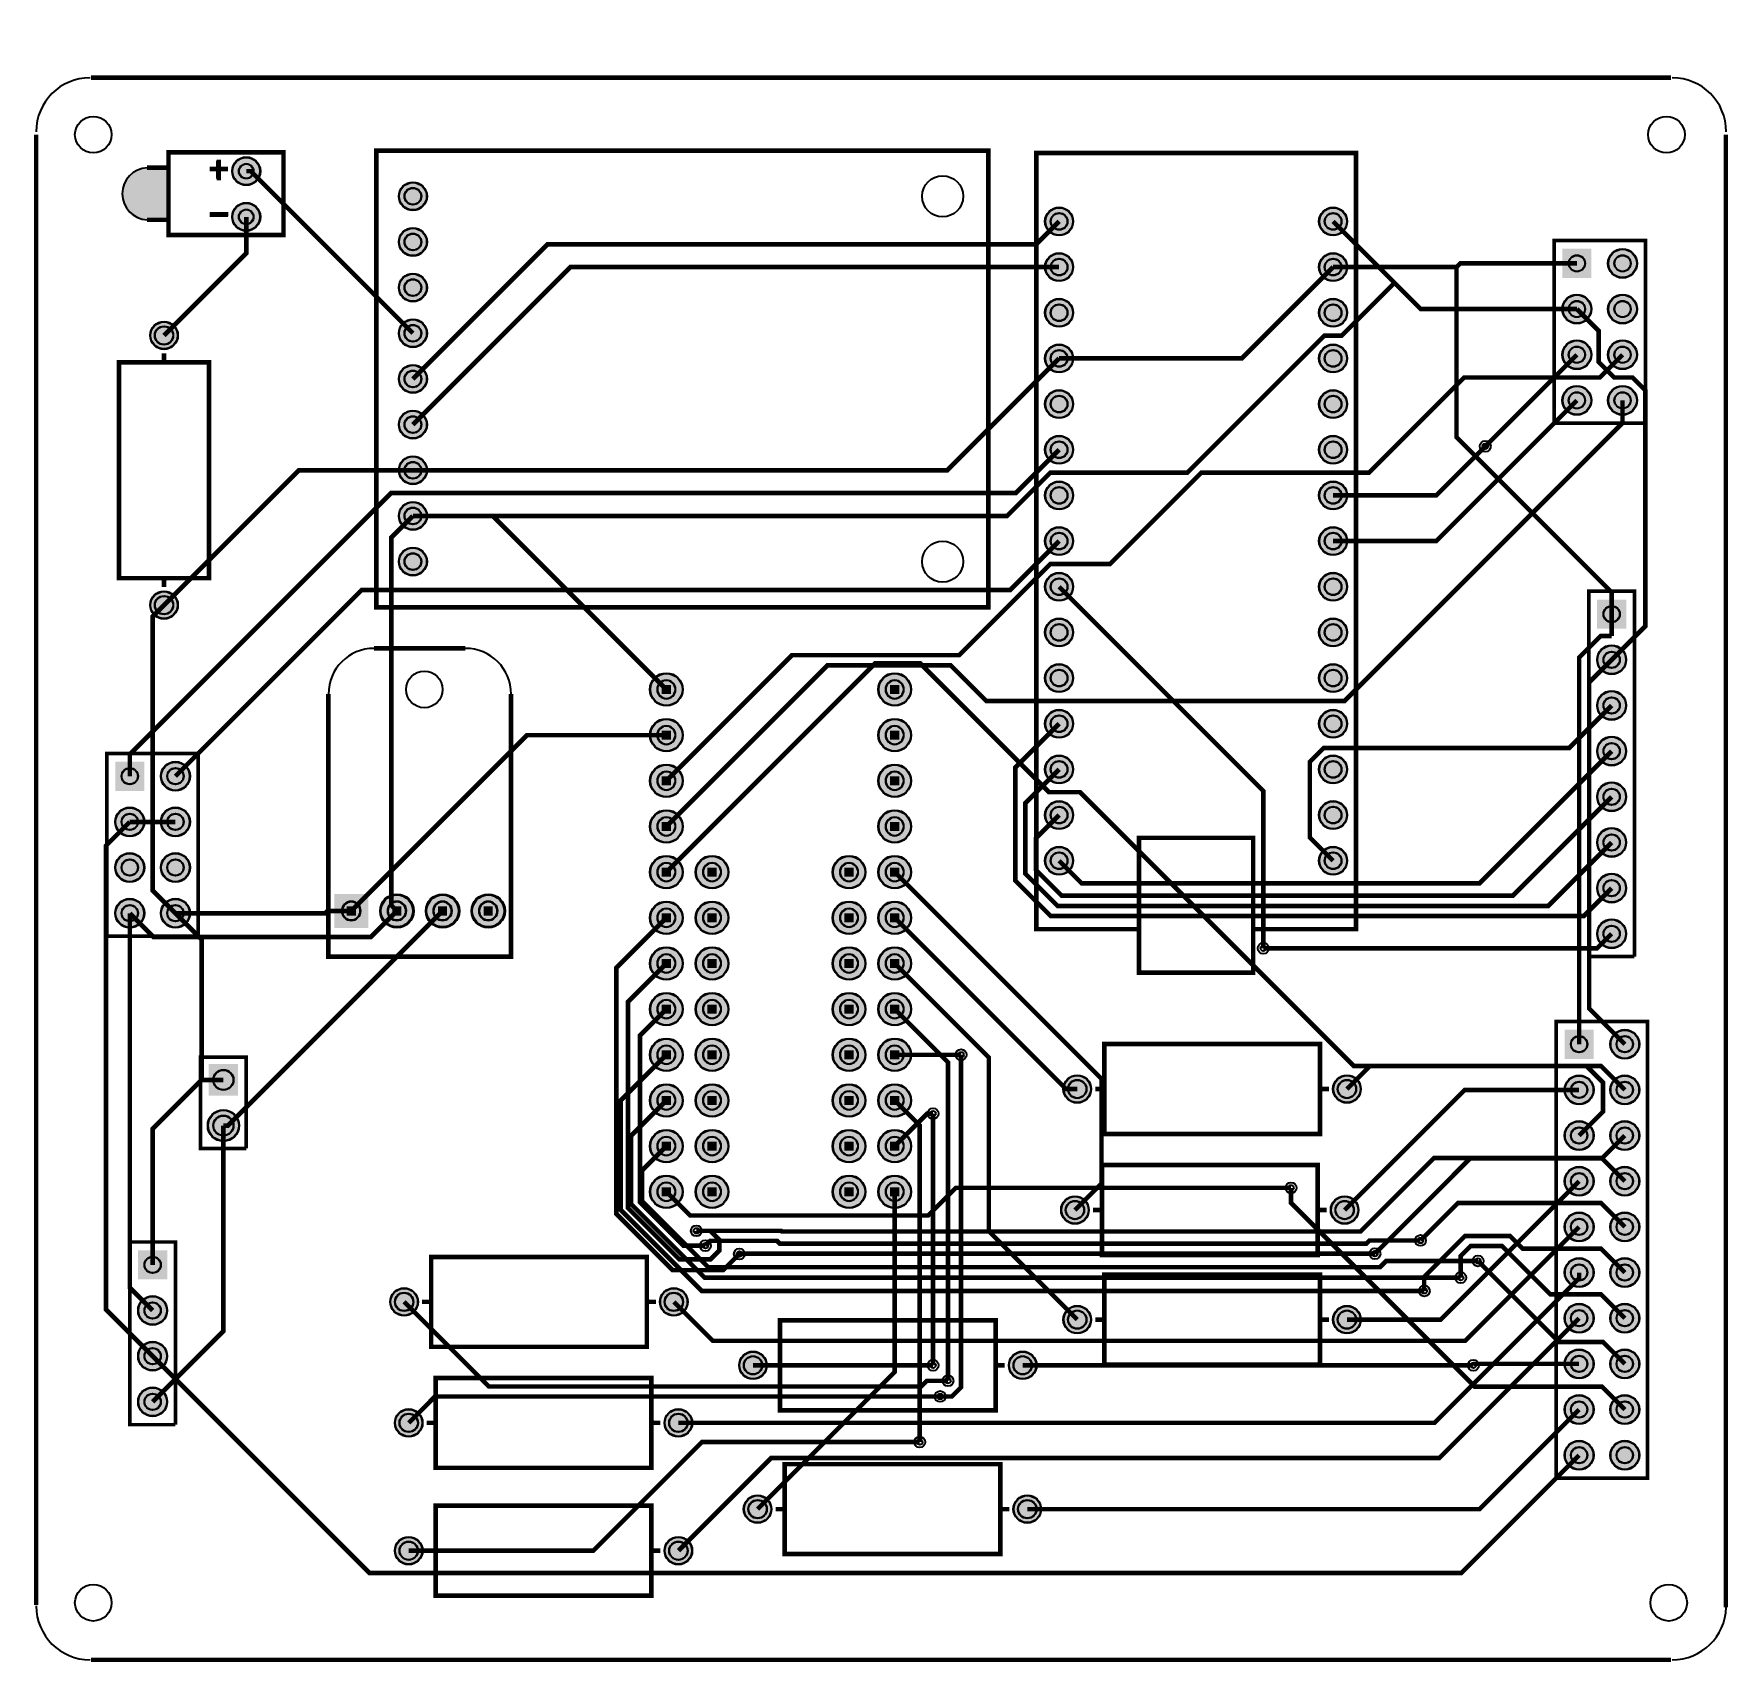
# Model space of a CAD drawing. Header units: millimetres. Extents: x -0.1 to 94.1, y -0.1 to 90.4.
import ezdxf

# ---------------------------------------------------------------- set-up
doc = ezdxf.new("R2010")
doc.units = ezdxf.units.MM
for name, color, linetype, true_color in [('BoardOutLine', 7, 'Continuous', 0xff00ff), ('BottomLayer', 7, 'Continuous', 0x0000ff), ('BottomSolderMaskLayer', 7, 'Continuous', 0xaa00ff), ('Document', 7, 'Continuous', 0xffffff), ('Hole', 7, 'Continuous', 0x222222), ('Multi-Layer', 7, 'Continuous', 0xc0c0c0), ('TopLayer', 7, 'Continuous', 0xff0000), ('TopSilkLayer', 7, 'Continuous', 0xffcc00), ('TopSolderMaskLayer', 7, 'Continuous', 0x800080)]:
    doc.layers.add(name, color=color, linetype=linetype, true_color=true_color)

msp = doc.modelspace()

# ---------------------------------------------------------------- hatches: boundary and pattern name
at = {"layer": 'BottomSolderMaskLayer'}
for points in [[(10.897, 82.804, 1), (12.471, 82.804, 1)], [(20.168, 81.407, 1), (21.742, 81.407, 1)], [(10.897, 80.264, 1), (12.471, 80.264, 1)], [(56.109, 80.01, 1), (57.684, 80.01, 1)], [(71.349, 80.01, 1), (72.924, 80.01, 1)], [(20.168, 78.867, 1), (21.742, 78.867, 1)], [(56.109, 77.47, 1), (57.684, 77.47, 1)], [(71.349, 77.47, 1), (72.924, 77.47, 1)], [(86.508, 78.489), (86.508, 76.863), (84.883, 76.863), (84.883, 78.489)], [(87.423, 77.676, 1), (89.048, 77.676, 1)], [(20.168, 76.327, 1), (21.742, 76.327, 1)], [(56.109, 74.93, 1), (57.684, 74.93, 1)], [(71.349, 74.93, 1), (72.924, 74.93, 1)], [(84.883, 75.136, 1), (86.508, 75.136, 1)], [(87.423, 75.136, 1), (89.048, 75.136, 1)], [(20.168, 73.787, 1), (21.742, 73.787, 1)], [(6.337, 73.667, 1), (7.887, 73.667, 1)], [(56.109, 72.39, 1), (57.684, 72.39, 1)], [(71.349, 72.39, 1), (72.924, 72.39, 1)], [(84.883, 72.596, 1), (86.508, 72.596, 1)], [(87.423, 72.596, 1), (89.048, 72.596, 1)], [(20.168, 71.247, 1), (21.742, 71.247, 1)], [(84.883, 70.056, 1), (86.508, 70.056, 1)], [(87.423, 70.056, 1), (89.048, 70.056, 1)], [(56.109, 69.85, 1), (57.684, 69.85, 1)], [(71.349, 69.85, 1), (72.924, 69.85, 1)], [(20.168, 68.707, 1), (21.742, 68.707, 1)], [(56.109, 67.31, 1), (57.684, 67.31, 1)], [(71.349, 67.31, 1), (72.924, 67.31, 1)], [(20.168, 66.167, 1), (21.742, 66.167, 1)], [(56.109, 64.77, 1), (57.684, 64.77, 1)], [(71.349, 64.77, 1), (72.924, 64.77, 1)], [(20.168, 63.627, 1), (21.742, 63.627, 1)], [(56.109, 62.23, 1), (57.684, 62.23, 1)], [(71.349, 62.23, 1), (72.924, 62.23, 1)], [(20.168, 61.087, 1), (21.742, 61.087, 1)], [(56.109, 59.69, 1), (57.684, 59.69, 1)], [(71.349, 59.69, 1), (72.924, 59.69, 1)], [(6.337, 58.667, 1), (7.887, 58.667, 1)], [(88.443, 58.979), (88.443, 57.353), (86.817, 57.353), (86.817, 58.979)], [(56.109, 57.15, 1), (57.684, 57.15, 1)], [(71.349, 57.15, 1), (72.924, 57.15, 1)], [(86.817, 55.626, 1), (88.443, 55.626, 1)], [(34.138, 53.975, 1), (35.966, 53.975, 1)], [(46.838, 53.975, 1), (48.666, 53.975, 1)], [(56.109, 54.61, 1), (57.684, 54.61, 1)], [(71.349, 54.61, 1), (72.924, 54.61, 1)], [(86.817, 53.086, 1), (88.443, 53.086, 1)], [(56.109, 52.07, 1), (57.684, 52.07, 1)], [(71.349, 52.07, 1), (72.924, 52.07, 1)], [(34.138, 51.435, 1), (35.966, 51.435, 1)], [(46.838, 51.435, 1), (48.666, 51.435, 1)], [(86.817, 50.546, 1), (88.443, 50.546, 1)], [(6.02, 49.962), (6.02, 48.336), (4.394, 48.336), (4.394, 49.962)], [(6.934, 49.149, 1), (8.56, 49.149, 1)], [(56.109, 49.53, 1), (57.684, 49.53, 1)], [(71.349, 49.53, 1), (72.924, 49.53, 1)], [(34.138, 48.895, 1), (35.966, 48.895, 1)], [(46.838, 48.895, 1), (48.666, 48.895, 1)], [(86.817, 48.006, 1), (88.443, 48.006, 1)], [(4.394, 46.609, 1), (6.02, 46.609, 1)], [(6.934, 46.609, 1), (8.56, 46.609, 1)], [(34.138, 46.355, 1), (35.966, 46.355, 1)], [(46.838, 46.355, 1), (48.666, 46.355, 1)], [(56.109, 46.99, 1), (57.684, 46.99, 1)], [(71.349, 46.99, 1), (72.924, 46.99, 1)], [(86.817, 45.466, 1), (88.443, 45.466, 1)], [(56.109, 44.45, 1), (57.684, 44.45, 1)], [(71.349, 44.45, 1), (72.924, 44.45, 1)], [(4.394, 44.069, 1), (6.02, 44.069, 1)], [(6.934, 44.069, 1), (8.56, 44.069, 1)], [(34.138, 43.815, 1), (35.966, 43.815, 1)], [(36.678, 43.815, 1), (38.506, 43.815, 1)], [(44.298, 43.815, 1), (46.126, 43.815, 1)], [(46.838, 43.815, 1), (48.666, 43.815, 1)], [(86.817, 42.926, 1), (88.443, 42.926, 1)], [(18.466, 42.596), (18.466, 40.716), (16.586, 40.716), (16.586, 42.596)], [(19.126, 41.656, 1), (21.006, 41.656, 1)], [(21.666, 41.656, 1), (23.546, 41.656, 1)], [(24.206, 41.656, 1), (26.086, 41.656, 1)], [(4.394, 41.529, 1), (6.02, 41.529, 1)], [(6.934, 41.529, 1), (8.56, 41.529, 1)], [(34.138, 41.275, 1), (35.966, 41.275, 1)], [(36.678, 41.275, 1), (38.506, 41.275, 1)], [(44.298, 41.275, 1), (46.126, 41.275, 1)], [(46.838, 41.275, 1), (48.666, 41.275, 1)], [(86.817, 40.386, 1), (88.443, 40.386, 1)], [(34.138, 38.735, 1), (35.966, 38.735, 1)], [(36.678, 38.735, 1), (38.506, 38.735, 1)], [(44.298, 38.735, 1), (46.126, 38.735, 1)], [(46.838, 38.735, 1), (48.666, 38.735, 1)], [(34.138, 36.195, 1), (35.966, 36.195, 1)], [(36.678, 36.195, 1), (38.506, 36.195, 1)], [(44.298, 36.195, 1), (46.126, 36.195, 1)], [(46.838, 36.195, 1), (48.666, 36.195, 1)], [(86.635, 35.055), (86.635, 33.429), (85.01, 33.429), (85.01, 35.055)], [(87.55, 34.242, 1), (89.175, 34.242, 1)], [(34.138, 33.655, 1), (35.966, 33.655, 1)], [(36.678, 33.655, 1), (38.506, 33.655, 1)], [(44.298, 33.655, 1), (46.126, 33.655, 1)], [(46.838, 33.655, 1), (48.666, 33.655, 1)], [(11.225, 33.135), (11.225, 31.381), (9.603, 31.381), (9.603, 33.135)], [(57.13, 31.75, 1), (58.68, 31.75, 1)], [(72.13, 31.75, 1), (73.681, 31.75, 1)], [(85.01, 31.702, 1), (86.635, 31.702, 1)], [(87.55, 31.702, 1), (89.175, 31.702, 1)], [(34.138, 31.115, 1), (35.966, 31.115, 1)], [(36.678, 31.115, 1), (38.506, 31.115, 1)], [(44.298, 31.115, 1), (46.126, 31.115, 1)], [(46.838, 31.115, 1), (48.666, 31.115, 1)], [(9.539, 29.718, 1), (11.289, 29.718, 1)], [(34.138, 28.575, 1), (35.966, 28.575, 1)], [(36.678, 28.575, 1), (38.506, 28.575, 1)], [(44.298, 28.575, 1), (46.126, 28.575, 1)], [(46.838, 28.575, 1), (48.666, 28.575, 1)], [(85.01, 29.162, 1), (86.635, 29.162, 1)], [(87.55, 29.162, 1), (89.175, 29.162, 1)], [(85.01, 26.622, 1), (86.635, 26.622, 1)], [(87.55, 26.622, 1), (89.175, 26.622, 1)], [(34.138, 26.035, 1), (35.966, 26.035, 1)], [(36.678, 26.035, 1), (38.506, 26.035, 1)], [(44.298, 26.035, 1), (46.126, 26.035, 1)], [(46.838, 26.035, 1), (48.666, 26.035, 1)], [(57.003, 25.019, 1), (58.553, 25.019, 1)], [(72.003, 25.019, 1), (73.554, 25.019, 1)], [(85.01, 24.082, 1), (86.635, 24.082, 1)], [(87.55, 24.082, 1), (89.175, 24.082, 1)], [(7.29, 22.784), (7.29, 21.158), (5.664, 21.158), (5.664, 22.784)], [(85.01, 21.542, 1), (86.635, 21.542, 1)], [(87.55, 21.542, 1), (89.175, 21.542, 1)], [(5.664, 19.431, 1), (7.29, 19.431, 1)], [(19.692, 19.912, 1), (21.243, 19.912, 1)], [(34.692, 19.912, 1), (36.243, 19.912, 1)], [(85.01, 19.002, 1), (86.635, 19.002, 1)], [(87.55, 19.002, 1), (89.175, 19.002, 1)], [(57.13, 18.923, 1), (58.68, 18.923, 1)], [(72.13, 18.923, 1), (73.681, 18.923, 1)], [(5.664, 16.891, 1), (7.29, 16.891, 1)], [(39.096, 16.383, 1), (40.646, 16.383, 1)], [(54.096, 16.383, 1), (55.647, 16.383, 1)], [(85.01, 16.462, 1), (86.635, 16.462, 1)], [(87.55, 16.462, 1), (89.175, 16.462, 1)], [(5.664, 14.351, 1), (7.29, 14.351, 1)], [(85.01, 13.922, 1), (86.635, 13.922, 1)], [(87.55, 13.922, 1), (89.175, 13.922, 1)], [(19.946, 13.181, 1), (21.497, 13.181, 1)], [(34.946, 13.181, 1), (36.497, 13.181, 1)], [(85.01, 11.382, 1), (86.635, 11.382, 1)], [(87.55, 11.382, 1), (89.175, 11.382, 1)], [(39.35, 8.382, 1), (40.9, 8.382, 1)], [(54.35, 8.382, 1), (55.901, 8.382, 1)], [(19.946, 6.069, 1), (21.497, 6.069, 1)], [(34.946, 6.069, 1), (36.497, 6.069, 1)]]:
    msp.add_hatch(color=256, dxfattribs=at).paths.add_polyline_path(points)
at = {"layer": 'Document'}
for points in [[(7.239, 83.058), (6.096, 82.995), (6.096, 82.995), (6.045, 82.994), (5.994, 82.991), (5.943, 82.985), (5.892, 82.978), (5.842, 82.969), (5.792, 82.958), (5.743, 82.945), (5.694, 82.929), (5.646, 82.912), (5.598, 82.893), (5.552, 82.872), (5.506, 82.849), (5.461, 82.825), (5.417, 82.798), (5.375, 82.77), (5.333, 82.74), (5.293, 82.708), (5.254, 82.675), (5.216, 82.641), (5.18, 82.604), (5.145, 82.567), (5.112, 82.528), (5.081, 82.488), (5.051, 82.446), (5.023, 82.403), (4.996, 82.36), (4.971, 82.315), (4.949, 82.269), (4.928, 82.222), (4.909, 82.175), (4.891, 82.127), (4.876, 82.078), (4.863, 82.029), (4.852, 81.979), (4.842, 81.928), (4.835, 81.878), (4.83, 81.827), (4.827, 81.776), (4.826, 81.725), (4.826, 81.471), (4.826, 81.344), (4.827, 81.293), (4.83, 81.241), (4.835, 81.191), (4.842, 81.14), (4.852, 81.09), (4.863, 81.04), (4.876, 80.99), (4.891, 80.942), (4.909, 80.893), (4.928, 80.846), (4.949, 80.799), (4.971, 80.753), (4.996, 80.709), (5.023, 80.665), (5.051, 80.622), (5.081, 80.581), (5.112, 80.54), (5.145, 80.502), (5.18, 80.464), (5.216, 80.428), (5.254, 80.393), (5.293, 80.36), (5.333, 80.328), (5.375, 80.298), (5.417, 80.27), (5.461, 80.244), (5.506, 80.219), (5.552, 80.196), (5.598, 80.175), (5.646, 80.156), (5.694, 80.139), (5.743, 80.124), (5.792, 80.111), (5.842, 80.099), (5.892, 80.09), (5.943, 80.083), (5.994, 80.078), (6.045, 80.075), (6.096, 80.074), (7.239, 80.074)], [(9.652, 83.058), (10.668, 83.058), (10.668, 82.804), (9.652, 82.804)], [(10.004, 82.382), (10.004, 83.398), (10.258, 83.398), (10.258, 82.382)], [(9.67, 80.538), (10.686, 80.538), (10.686, 80.284), (9.67, 80.284)], [(34.798, 54.229), (34.798, 53.721), (35.306, 53.721), (35.306, 54.229)], [(47.498, 54.229), (47.498, 53.721), (48.006, 53.721), (48.006, 54.229)], [(34.798, 51.689), (34.798, 51.181), (35.306, 51.181), (35.306, 51.689)], [(47.498, 51.689), (47.498, 51.181), (48.006, 51.181), (48.006, 51.689)], [(34.798, 49.149), (34.798, 48.641), (35.306, 48.641), (35.306, 49.149)], [(47.498, 49.149), (47.498, 48.641), (48.006, 48.641), (48.006, 49.149)], [(34.798, 46.609), (34.798, 46.101), (35.306, 46.101), (35.306, 46.609)], [(47.498, 46.609), (47.498, 46.101), (48.006, 46.101), (48.006, 46.609)], [(34.798, 44.069), (34.798, 43.561), (35.306, 43.561), (35.306, 44.069)], [(37.338, 44.069), (37.338, 43.561), (37.846, 43.561), (37.846, 44.069)], [(44.958, 44.069), (44.958, 43.561), (45.466, 43.561), (45.466, 44.069)], [(48.006, 43.561), (48.006, 44.069), (47.498, 44.069), (47.498, 43.561)], [(34.798, 41.529), (34.798, 41.021), (35.306, 41.021), (35.306, 41.529)], [(37.338, 41.529), (37.338, 41.021), (37.846, 41.021), (37.846, 41.529)], [(44.958, 41.529), (44.958, 41.021), (45.466, 41.021), (45.466, 41.529)], [(48.006, 41.021), (48.006, 41.529), (47.498, 41.529), (47.498, 41.021)], [(34.798, 38.989), (34.798, 38.481), (35.306, 38.481), (35.306, 38.989)], [(37.338, 38.989), (37.338, 38.481), (37.846, 38.481), (37.846, 38.989)], [(44.958, 38.989), (44.958, 38.481), (45.466, 38.481), (45.466, 38.989)], [(48.006, 38.481), (48.006, 38.989), (47.498, 38.989), (47.498, 38.481)], [(34.798, 36.449), (34.798, 35.941), (35.306, 35.941), (35.306, 36.449)], [(37.338, 36.449), (37.338, 35.941), (37.846, 35.941), (37.846, 36.449)], [(44.958, 36.449), (44.958, 35.941), (45.466, 35.941), (45.466, 36.449)], [(48.006, 35.941), (48.006, 36.449), (47.498, 36.449), (47.498, 35.941)], [(34.798, 33.909), (34.798, 33.401), (35.306, 33.401), (35.306, 33.909)], [(37.338, 33.909), (37.338, 33.401), (37.846, 33.401), (37.846, 33.909)], [(44.958, 33.909), (44.958, 33.401), (45.466, 33.401), (45.466, 33.909)], [(48.006, 33.401), (48.006, 33.909), (47.498, 33.909), (47.498, 33.401)], [(34.798, 31.369), (34.798, 30.861), (35.306, 30.861), (35.306, 31.369)], [(37.338, 31.369), (37.338, 30.861), (37.846, 30.861), (37.846, 31.369)], [(44.958, 31.369), (44.958, 30.861), (45.466, 30.861), (45.466, 31.369)], [(48.006, 30.861), (48.006, 31.369), (47.498, 31.369), (47.498, 30.861)], [(34.798, 28.829), (34.798, 28.321), (35.306, 28.321), (35.306, 28.829)], [(37.338, 28.829), (37.338, 28.321), (37.846, 28.321), (37.846, 28.829)], [(44.958, 28.829), (44.958, 28.321), (45.466, 28.321), (45.466, 28.829)], [(48.006, 28.321), (48.006, 28.829), (47.498, 28.829), (47.498, 28.321)], [(34.798, 26.289), (34.798, 25.781), (35.306, 25.781), (35.306, 26.289)], [(37.338, 26.289), (37.338, 25.781), (37.846, 25.781), (37.846, 26.289)], [(44.958, 26.289), (44.958, 25.781), (45.466, 25.781), (45.466, 26.289)], [(48.006, 25.781), (48.006, 26.289), (47.498, 26.289), (47.498, 25.781)]]:
    msp.add_hatch(color=256, dxfattribs=at).paths.add_polyline_path(points)
at = {"layer": 'Multi-Layer'}
for points in [[(10.922, 82.804, 1), (12.446, 82.804, 1)], [(20.193, 81.407, 1), (21.717, 81.407, 1)], [(10.922, 80.264, 1), (12.446, 80.264, 1)], [(56.134, 80.01, 1), (57.658, 80.01, 1)], [(71.374, 80.01, 1), (72.898, 80.01, 1)], [(20.193, 78.867, 1), (21.717, 78.867, 1)], [(56.134, 77.47, 1), (57.658, 77.47, 1)], [(71.374, 77.47, 1), (72.898, 77.47, 1)], [(86.483, 78.464), (86.483, 76.889), (84.908, 76.889), (84.908, 78.464)], [(87.448, 77.676, 1), (89.023, 77.676, 1)], [(20.193, 76.327, 1), (21.717, 76.327, 1)], [(56.134, 74.93, 1), (57.658, 74.93, 1)], [(71.374, 74.93, 1), (72.898, 74.93, 1)], [(84.908, 75.136, 1), (86.483, 75.136, 1)], [(87.448, 75.136, 1), (89.023, 75.136, 1)], [(20.193, 73.787, 1), (21.717, 73.787, 1)], [(6.362, 73.667, 1), (7.862, 73.667, 1)], [(56.134, 72.39, 1), (57.658, 72.39, 1)], [(71.374, 72.39, 1), (72.898, 72.39, 1)], [(84.908, 72.596, 1), (86.483, 72.596, 1)], [(87.448, 72.596, 1), (89.023, 72.596, 1)], [(20.193, 71.247, 1), (21.717, 71.247, 1)], [(84.908, 70.056, 1), (86.483, 70.056, 1)], [(87.448, 70.056, 1), (89.023, 70.056, 1)], [(56.134, 69.85, 1), (57.658, 69.85, 1)], [(71.374, 69.85, 1), (72.898, 69.85, 1)], [(20.193, 68.707, 1), (21.717, 68.707, 1)], [(56.134, 67.31, 1), (57.658, 67.31, 1)], [(71.374, 67.31, 1), (72.898, 67.31, 1)], [(20.193, 66.167, 1), (21.717, 66.167, 1)], [(56.134, 64.77, 1), (57.658, 64.77, 1)], [(71.374, 64.77, 1), (72.898, 64.77, 1)], [(20.193, 63.627, 1), (21.717, 63.627, 1)], [(56.134, 62.23, 1), (57.658, 62.23, 1)], [(71.374, 62.23, 1), (72.898, 62.23, 1)], [(20.193, 61.087, 1), (21.717, 61.087, 1)], [(56.134, 59.69, 1), (57.658, 59.69, 1)], [(71.374, 59.69, 1), (72.898, 59.69, 1)], [(6.362, 58.667, 1), (7.862, 58.667, 1)], [(88.418, 58.954), (88.418, 57.379), (86.843, 57.379), (86.843, 58.954)], [(56.134, 57.15, 1), (57.658, 57.15, 1)], [(71.374, 57.15, 1), (72.898, 57.15, 1)], [(86.843, 55.626, 1), (88.418, 55.626, 1)], [(34.163, 53.975, 1), (35.941, 53.975, 1)], [(46.863, 53.975, 1), (48.641, 53.975, 1)], [(56.134, 54.61, 1), (57.658, 54.61, 1)], [(71.374, 54.61, 1), (72.898, 54.61, 1)], [(86.843, 53.086, 1), (88.418, 53.086, 1)], [(56.134, 52.07, 1), (57.658, 52.07, 1)], [(71.374, 52.07, 1), (72.898, 52.07, 1)], [(34.163, 51.435, 1), (35.941, 51.435, 1)], [(46.863, 51.435, 1), (48.641, 51.435, 1)], [(86.843, 50.546, 1), (88.418, 50.546, 1)], [(56.134, 49.53, 1), (57.658, 49.53, 1)], [(71.374, 49.53, 1), (72.898, 49.53, 1)], [(5.994, 49.936), (5.994, 48.362), (4.42, 48.362), (4.42, 49.936)], [(6.96, 49.149, 1), (8.534, 49.149, 1)], [(34.163, 48.895, 1), (35.941, 48.895, 1)], [(46.863, 48.895, 1), (48.641, 48.895, 1)], [(86.843, 48.006, 1), (88.418, 48.006, 1)], [(4.42, 46.609, 1), (5.994, 46.609, 1)], [(6.96, 46.609, 1), (8.534, 46.609, 1)], [(34.163, 46.355, 1), (35.941, 46.355, 1)], [(46.863, 46.355, 1), (48.641, 46.355, 1)], [(56.134, 46.99, 1), (57.658, 46.99, 1)], [(71.374, 46.99, 1), (72.898, 46.99, 1)], [(86.843, 45.466, 1), (88.418, 45.466, 1)], [(4.42, 44.069, 1), (5.994, 44.069, 1)], [(6.96, 44.069, 1), (8.534, 44.069, 1)], [(34.163, 43.815, 1), (35.941, 43.815, 1)], [(36.703, 43.815, 1), (38.481, 43.815, 1)], [(44.323, 43.815, 1), (46.101, 43.815, 1)], [(46.863, 43.815, 1), (48.641, 43.815, 1)], [(56.134, 44.45, 1), (57.658, 44.45, 1)], [(71.374, 44.45, 1), (72.898, 44.45, 1)], [(86.843, 42.926, 1), (88.418, 42.926, 1)], [(18.415, 42.545), (18.415, 40.767), (16.637, 40.767), (16.637, 42.545)], [(19.177, 41.656, 1), (20.955, 41.656, 1)], [(21.717, 41.656, 1), (23.495, 41.656, 1)], [(24.257, 41.656, 1), (26.035, 41.656, 1)], [(4.42, 41.529, 1), (5.994, 41.529, 1)], [(6.96, 41.529, 1), (8.534, 41.529, 1)], [(34.163, 41.275, 1), (35.941, 41.275, 1)], [(36.703, 41.275, 1), (38.481, 41.275, 1)], [(44.323, 41.275, 1), (46.101, 41.275, 1)], [(46.863, 41.275, 1), (48.641, 41.275, 1)], [(86.843, 40.386, 1), (88.418, 40.386, 1)], [(34.163, 38.735, 1), (35.941, 38.735, 1)], [(36.703, 38.735, 1), (38.481, 38.735, 1)], [(44.323, 38.735, 1), (46.101, 38.735, 1)], [(46.863, 38.735, 1), (48.641, 38.735, 1)], [(34.163, 36.195, 1), (35.941, 36.195, 1)], [(36.703, 36.195, 1), (38.481, 36.195, 1)], [(44.323, 36.195, 1), (46.101, 36.195, 1)], [(46.863, 36.195, 1), (48.641, 36.195, 1)], [(86.61, 35.029), (86.61, 33.455), (85.035, 33.455), (85.035, 35.029)], [(87.575, 34.242, 1), (89.15, 34.242, 1)], [(34.163, 33.655, 1), (35.941, 33.655, 1)], [(36.703, 33.655, 1), (38.481, 33.655, 1)], [(44.323, 33.655, 1), (46.101, 33.655, 1)], [(46.863, 33.655, 1), (48.641, 33.655, 1)], [(11.201, 33.108), (11.201, 31.408), (9.627, 31.408), (9.627, 33.108)], [(57.155, 31.75, 1), (58.655, 31.75, 1)], [(72.155, 31.75, 1), (73.655, 31.75, 1)], [(85.035, 31.702, 1), (86.61, 31.702, 1)], [(87.575, 31.702, 1), (89.15, 31.702, 1)], [(34.163, 31.115, 1), (35.941, 31.115, 1)], [(36.703, 31.115, 1), (38.481, 31.115, 1)], [(44.323, 31.115, 1), (46.101, 31.115, 1)], [(46.863, 31.115, 1), (48.641, 31.115, 1)], [(9.564, 29.718, 1), (11.264, 29.718, 1)], [(34.163, 28.575, 1), (35.941, 28.575, 1)], [(36.703, 28.575, 1), (38.481, 28.575, 1)], [(44.323, 28.575, 1), (46.101, 28.575, 1)], [(46.863, 28.575, 1), (48.641, 28.575, 1)], [(85.035, 29.162, 1), (86.61, 29.162, 1)], [(87.575, 29.162, 1), (89.15, 29.162, 1)], [(85.035, 26.622, 1), (86.61, 26.622, 1)], [(87.575, 26.622, 1), (89.15, 26.622, 1)], [(34.163, 26.035, 1), (35.941, 26.035, 1)], [(36.703, 26.035, 1), (38.481, 26.035, 1)], [(44.323, 26.035, 1), (46.101, 26.035, 1)], [(46.863, 26.035, 1), (48.641, 26.035, 1)], [(57.028, 25.019, 1), (58.528, 25.019, 1)], [(72.028, 25.019, 1), (73.528, 25.019, 1)], [(85.035, 24.082, 1), (86.61, 24.082, 1)], [(87.575, 24.082, 1), (89.15, 24.082, 1)], [(7.264, 22.758), (7.264, 21.184), (5.69, 21.184), (5.69, 22.758)], [(85.035, 21.542, 1), (86.61, 21.542, 1)], [(87.575, 21.542, 1), (89.15, 21.542, 1)], [(5.69, 19.431, 1), (7.264, 19.431, 1)], [(19.717, 19.912, 1), (21.217, 19.912, 1)], [(34.717, 19.912, 1), (36.217, 19.912, 1)], [(85.035, 19.002, 1), (86.61, 19.002, 1)], [(87.575, 19.002, 1), (89.15, 19.002, 1)], [(57.155, 18.923, 1), (58.655, 18.923, 1)], [(72.155, 18.923, 1), (73.655, 18.923, 1)], [(5.69, 16.891, 1), (7.264, 16.891, 1)], [(39.121, 16.383, 1), (40.621, 16.383, 1)], [(54.121, 16.383, 1), (55.621, 16.383, 1)], [(85.035, 16.462, 1), (86.61, 16.462, 1)], [(87.575, 16.462, 1), (89.15, 16.462, 1)], [(5.69, 14.351, 1), (7.264, 14.351, 1)], [(85.035, 13.922, 1), (86.61, 13.922, 1)], [(87.575, 13.922, 1), (89.15, 13.922, 1)], [(19.971, 13.181, 1), (21.471, 13.181, 1)], [(34.971, 13.181, 1), (36.471, 13.181, 1)], [(85.035, 11.382, 1), (86.61, 11.382, 1)], [(87.575, 11.382, 1), (89.15, 11.382, 1)], [(39.375, 8.382, 1), (40.875, 8.382, 1)], [(54.375, 8.382, 1), (55.875, 8.382, 1)], [(19.971, 6.069, 1), (21.471, 6.069, 1)], [(34.971, 6.069, 1), (36.471, 6.069, 1)]]:
    msp.add_hatch(color=256, dxfattribs=at).paths.add_polyline_path(points)
at = {"layer": 'TopSilkLayer'}
for points in [[(17.78, 41.91), (17.272, 41.91), (17.272, 41.402), (17.78, 41.402)], [(20.32, 41.91), (19.812, 41.91), (19.812, 41.402), (20.32, 41.402)], [(22.86, 41.91), (22.352, 41.91), (22.352, 41.402), (22.86, 41.402)], [(25.4, 41.91), (24.892, 41.91), (24.892, 41.402), (25.4, 41.402)]]:
    msp.add_hatch(color=256, dxfattribs=at).paths.add_polyline_path(points)
at = {"layer": 'TopSolderMaskLayer'}
for points in [[(10.897, 82.804, 1), (12.471, 82.804, 1)], [(20.168, 81.407, 1), (21.742, 81.407, 1)], [(10.897, 80.264, 1), (12.471, 80.264, 1)], [(56.109, 80.01, 1), (57.684, 80.01, 1)], [(71.349, 80.01, 1), (72.924, 80.01, 1)], [(20.168, 78.867, 1), (21.742, 78.867, 1)], [(56.109, 77.47, 1), (57.684, 77.47, 1)], [(71.349, 77.47, 1), (72.924, 77.47, 1)], [(86.508, 78.489), (86.508, 76.863), (84.883, 76.863), (84.883, 78.489)], [(87.423, 77.676, 1), (89.048, 77.676, 1)], [(20.168, 76.327, 1), (21.742, 76.327, 1)], [(56.109, 74.93, 1), (57.684, 74.93, 1)], [(71.349, 74.93, 1), (72.924, 74.93, 1)], [(84.883, 75.136, 1), (86.508, 75.136, 1)], [(87.423, 75.136, 1), (89.048, 75.136, 1)], [(20.168, 73.787, 1), (21.742, 73.787, 1)], [(6.337, 73.667, 1), (7.887, 73.667, 1)], [(56.109, 72.39, 1), (57.684, 72.39, 1)], [(71.349, 72.39, 1), (72.924, 72.39, 1)], [(84.883, 72.596, 1), (86.508, 72.596, 1)], [(87.423, 72.596, 1), (89.048, 72.596, 1)], [(20.168, 71.247, 1), (21.742, 71.247, 1)], [(84.883, 70.056, 1), (86.508, 70.056, 1)], [(87.423, 70.056, 1), (89.048, 70.056, 1)], [(56.109, 69.85, 1), (57.684, 69.85, 1)], [(71.349, 69.85, 1), (72.924, 69.85, 1)], [(20.168, 68.707, 1), (21.742, 68.707, 1)], [(56.109, 67.31, 1), (57.684, 67.31, 1)], [(71.349, 67.31, 1), (72.924, 67.31, 1)], [(20.168, 66.167, 1), (21.742, 66.167, 1)], [(56.109, 64.77, 1), (57.684, 64.77, 1)], [(71.349, 64.77, 1), (72.924, 64.77, 1)], [(20.168, 63.627, 1), (21.742, 63.627, 1)], [(56.109, 62.23, 1), (57.684, 62.23, 1)], [(71.349, 62.23, 1), (72.924, 62.23, 1)], [(20.168, 61.087, 1), (21.742, 61.087, 1)], [(56.109, 59.69, 1), (57.684, 59.69, 1)], [(71.349, 59.69, 1), (72.924, 59.69, 1)], [(6.337, 58.667, 1), (7.887, 58.667, 1)], [(88.443, 58.979), (88.443, 57.353), (86.817, 57.353), (86.817, 58.979)], [(56.109, 57.15, 1), (57.684, 57.15, 1)], [(71.349, 57.15, 1), (72.924, 57.15, 1)], [(86.817, 55.626, 1), (88.443, 55.626, 1)], [(34.138, 53.975, 1), (35.966, 53.975, 1)], [(46.838, 53.975, 1), (48.666, 53.975, 1)], [(56.109, 54.61, 1), (57.684, 54.61, 1)], [(71.349, 54.61, 1), (72.924, 54.61, 1)], [(86.817, 53.086, 1), (88.443, 53.086, 1)], [(56.109, 52.07, 1), (57.684, 52.07, 1)], [(71.349, 52.07, 1), (72.924, 52.07, 1)], [(34.138, 51.435, 1), (35.966, 51.435, 1)], [(46.838, 51.435, 1), (48.666, 51.435, 1)], [(86.817, 50.546, 1), (88.443, 50.546, 1)], [(6.02, 49.962), (6.02, 48.336), (4.394, 48.336), (4.394, 49.962)], [(6.934, 49.149, 1), (8.56, 49.149, 1)], [(56.109, 49.53, 1), (57.684, 49.53, 1)], [(71.349, 49.53, 1), (72.924, 49.53, 1)], [(34.138, 48.895, 1), (35.966, 48.895, 1)], [(46.838, 48.895, 1), (48.666, 48.895, 1)], [(86.817, 48.006, 1), (88.443, 48.006, 1)], [(4.394, 46.609, 1), (6.02, 46.609, 1)], [(6.934, 46.609, 1), (8.56, 46.609, 1)], [(34.138, 46.355, 1), (35.966, 46.355, 1)], [(46.838, 46.355, 1), (48.666, 46.355, 1)], [(56.109, 46.99, 1), (57.684, 46.99, 1)], [(71.349, 46.99, 1), (72.924, 46.99, 1)], [(86.817, 45.466, 1), (88.443, 45.466, 1)], [(56.109, 44.45, 1), (57.684, 44.45, 1)], [(71.349, 44.45, 1), (72.924, 44.45, 1)], [(4.394, 44.069, 1), (6.02, 44.069, 1)], [(6.934, 44.069, 1), (8.56, 44.069, 1)], [(34.138, 43.815, 1), (35.966, 43.815, 1)], [(36.678, 43.815, 1), (38.506, 43.815, 1)], [(44.298, 43.815, 1), (46.126, 43.815, 1)], [(46.838, 43.815, 1), (48.666, 43.815, 1)], [(86.817, 42.926, 1), (88.443, 42.926, 1)], [(18.466, 42.596), (18.466, 40.716), (16.586, 40.716), (16.586, 42.596)], [(19.126, 41.656, 1), (21.006, 41.656, 1)], [(21.666, 41.656, 1), (23.546, 41.656, 1)], [(24.206, 41.656, 1), (26.086, 41.656, 1)], [(4.394, 41.529, 1), (6.02, 41.529, 1)], [(6.934, 41.529, 1), (8.56, 41.529, 1)], [(34.138, 41.275, 1), (35.966, 41.275, 1)], [(36.678, 41.275, 1), (38.506, 41.275, 1)], [(44.298, 41.275, 1), (46.126, 41.275, 1)], [(46.838, 41.275, 1), (48.666, 41.275, 1)], [(86.817, 40.386, 1), (88.443, 40.386, 1)], [(34.138, 38.735, 1), (35.966, 38.735, 1)], [(36.678, 38.735, 1), (38.506, 38.735, 1)], [(44.298, 38.735, 1), (46.126, 38.735, 1)], [(46.838, 38.735, 1), (48.666, 38.735, 1)], [(34.138, 36.195, 1), (35.966, 36.195, 1)], [(36.678, 36.195, 1), (38.506, 36.195, 1)], [(44.298, 36.195, 1), (46.126, 36.195, 1)], [(46.838, 36.195, 1), (48.666, 36.195, 1)], [(86.635, 35.055), (86.635, 33.429), (85.01, 33.429), (85.01, 35.055)], [(87.55, 34.242, 1), (89.175, 34.242, 1)], [(34.138, 33.655, 1), (35.966, 33.655, 1)], [(36.678, 33.655, 1), (38.506, 33.655, 1)], [(44.298, 33.655, 1), (46.126, 33.655, 1)], [(46.838, 33.655, 1), (48.666, 33.655, 1)], [(11.225, 33.135), (11.225, 31.381), (9.603, 31.381), (9.603, 33.135)], [(57.13, 31.75, 1), (58.68, 31.75, 1)], [(72.13, 31.75, 1), (73.681, 31.75, 1)], [(85.01, 31.702, 1), (86.635, 31.702, 1)], [(87.55, 31.702, 1), (89.175, 31.702, 1)], [(34.138, 31.115, 1), (35.966, 31.115, 1)], [(36.678, 31.115, 1), (38.506, 31.115, 1)], [(44.298, 31.115, 1), (46.126, 31.115, 1)], [(46.838, 31.115, 1), (48.666, 31.115, 1)], [(9.539, 29.718, 1), (11.289, 29.718, 1)], [(34.138, 28.575, 1), (35.966, 28.575, 1)], [(36.678, 28.575, 1), (38.506, 28.575, 1)], [(44.298, 28.575, 1), (46.126, 28.575, 1)], [(46.838, 28.575, 1), (48.666, 28.575, 1)], [(85.01, 29.162, 1), (86.635, 29.162, 1)], [(87.55, 29.162, 1), (89.175, 29.162, 1)], [(85.01, 26.622, 1), (86.635, 26.622, 1)], [(87.55, 26.622, 1), (89.175, 26.622, 1)], [(34.138, 26.035, 1), (35.966, 26.035, 1)], [(36.678, 26.035, 1), (38.506, 26.035, 1)], [(44.298, 26.035, 1), (46.126, 26.035, 1)], [(46.838, 26.035, 1), (48.666, 26.035, 1)], [(57.003, 25.019, 1), (58.553, 25.019, 1)], [(72.003, 25.019, 1), (73.554, 25.019, 1)], [(85.01, 24.082, 1), (86.635, 24.082, 1)], [(87.55, 24.082, 1), (89.175, 24.082, 1)], [(7.29, 22.784), (7.29, 21.158), (5.664, 21.158), (5.664, 22.784)], [(85.01, 21.542, 1), (86.635, 21.542, 1)], [(87.55, 21.542, 1), (89.175, 21.542, 1)], [(5.664, 19.431, 1), (7.29, 19.431, 1)], [(19.692, 19.912, 1), (21.243, 19.912, 1)], [(34.692, 19.912, 1), (36.243, 19.912, 1)], [(85.01, 19.002, 1), (86.635, 19.002, 1)], [(87.55, 19.002, 1), (89.175, 19.002, 1)], [(57.13, 18.923, 1), (58.68, 18.923, 1)], [(72.13, 18.923, 1), (73.681, 18.923, 1)], [(5.664, 16.891, 1), (7.29, 16.891, 1)], [(39.096, 16.383, 1), (40.646, 16.383, 1)], [(54.096, 16.383, 1), (55.647, 16.383, 1)], [(85.01, 16.462, 1), (86.635, 16.462, 1)], [(87.55, 16.462, 1), (89.175, 16.462, 1)], [(5.664, 14.351, 1), (7.29, 14.351, 1)], [(85.01, 13.922, 1), (86.635, 13.922, 1)], [(87.55, 13.922, 1), (89.175, 13.922, 1)], [(19.946, 13.181, 1), (21.497, 13.181, 1)], [(34.946, 13.181, 1), (36.497, 13.181, 1)], [(85.01, 11.382, 1), (86.635, 11.382, 1)], [(87.55, 11.382, 1), (89.175, 11.382, 1)], [(39.35, 8.382, 1), (40.9, 8.382, 1)], [(54.35, 8.382, 1), (55.901, 8.382, 1)], [(19.946, 6.069, 1), (21.497, 6.069, 1)], [(34.946, 6.069, 1), (36.497, 6.069, 1)]]:
    msp.add_hatch(color=256, dxfattribs=at).paths.add_polyline_path(points)

# ---------------------------------------------------------------- linework, layer by layer
at = {"layer": 'BoardOutLine', "const_width": 0.254}
for points in [[(90.932, 88.011), (3.048, 88.011)], [(0, 84.836), (0, 3.048)], [(93.98, 84.836), (93.98, 2.921)], [(3.048, 0), (90.932, 0)]]:
    msp.add_lwpolyline(points, dxfattribs=at)
at = {"layer": 'BoardOutLine'}
for centre, start, end in [((3, 85), 90, 180), ((91, 85), 360, 90), ((3, 3), 180, 270), ((91, 3), 270, 358.48144)]:
    msp.add_arc(centre, 3, start, end, dxfattribs=at)
at = {"layer": 'BottomLayer', "const_width": 0.254}
for points in [[(20.955, 73.787), (11.938, 82.804), (11.684, 82.804)], [(7.112, 73.667), (11.684, 78.239), (11.684, 80.264)], [(79.001, 77.47), (72.136, 77.47)], [(85.695, 77.676), (79.207, 77.676), (79.001, 77.47)], [(79.001, 77.47), (79.001, 68.01), (87.63, 59.381)], [(85.695, 75.136), (86.912, 73.92), (86.912, 72.183), (87.769, 71.326), (88.791, 71.326), (89.497, 70.62), (89.497, 57.493), (87.63, 55.626)], [(85.695, 72.596), (80.599, 67.5)], [(20.955, 63.627), (19.76, 62.433), (19.76, 41.962), (20.066, 41.656)], [(20.955, 63.627), (25.4, 63.627), (35.052, 53.975)], [(56.896, 59.69), (68.253, 48.333), (68.253, 39.577)], [(87.63, 58.166), (87.63, 59.381)], [(7.112, 58.667), (6.477, 58.032), (6.477, 42.799), (7.747, 41.529)], [(87.63, 58.166), (87.63, 56.951)], [(85.822, 34.242), (85.822, 55.751), (87.023, 56.951), (87.63, 56.951)], [(88.362, 34.242), (86.378, 36.226), (86.378, 54.374), (87.63, 55.626)], [(35.052, 43.815), (46.663, 55.426), (49.173, 55.426), (56.34, 48.26), (58.062, 48.26), (73.297, 33.026), (87.039, 33.026), (88.362, 31.702)], [(6.477, 16.891), (3.883, 19.485), (3.883, 45.285), (5.207, 46.609)], [(47.752, 43.815), (59.256, 32.311), (59.256, 26.497), (57.778, 25.019)], [(6.477, 19.431), (5.207, 20.701), (5.207, 41.529)], [(9.199, 32.258), (9.199, 40.077), (7.747, 41.529)], [(10.414, 29.718), (10.668, 29.718), (22.606, 41.656)], [(35.052, 41.275), (32.265, 38.488), (32.265, 24.815), (35.403, 21.677), (38.218, 21.677), (39.114, 22.573)], [(47.752, 41.275), (57.277, 31.75), (57.905, 31.75)], [(35.052, 38.735), (32.918, 36.601), (32.918, 25.134), (35.778, 22.273), (37.501, 22.273), (37.993, 22.765), (37.993, 23.368), (37.499, 23.861), (36.722, 23.861), (36.722, 23.862)], [(47.752, 38.735), (52.988, 33.499), (52.988, 23.84), (57.905, 18.923)], [(35.052, 36.195), (33.581, 34.724), (33.581, 25.461), (36.006, 23.036), (37.226, 23.036)], [(47.752, 36.195), (50.712, 33.235), (50.712, 15.521)], [(51.446, 33.655), (51.446, 15.164), (50.931, 14.649), (50.282, 14.649)], [(6.477, 21.971), (6.477, 29.536), (9.199, 32.258)], [(10.414, 32.258), (9.199, 32.258)], [(47.752, 31.115), (49.145, 29.723), (49.145, 12.113)], [(49.885, 30.385), (49.885, 16.383)], [(10.414, 29.718), (10.414, 18.288), (6.477, 14.351)], [(88.362, 29.162), (87.092, 27.892), (79.76, 27.892), (74.461, 22.592)], [(47.752, 26.035), (47.752, 16.009), (40.125, 8.382)], [(88.362, 13.922), (87.092, 15.192), (80.02, 15.192), (69.793, 25.419), (69.793, 26.253)], [(88.362, 24.082), (87.039, 25.406), (79.077, 25.406), (76.997, 23.326)], [(88.362, 21.542), (87.039, 22.866), (82.68, 22.866), (81.967, 23.579), (79.481, 23.579), (77.204, 21.302), (77.204, 20.521)], [(88.362, 19.002), (87.039, 20.326), (84.227, 20.326), (81.53, 23.023), (79.794, 23.023), (79.231, 22.461), (79.231, 21.255)], [(88.362, 16.462), (87.146, 17.678), (84.704, 17.678), (80.193, 22.19)], [(85.822, 16.462), (80.018, 16.462), (79.939, 16.383)]]:
    msp.add_lwpolyline(points, dxfattribs=at)
at = {"layer": 'BottomSolderMaskLayer'}
for points in [[(35.052, 54.489), (35.052, 54.489)], [(47.752, 54.489), (47.752, 54.489)], [(35.052, 53.461), (35.052, 53.461)], [(47.752, 53.461), (47.752, 53.461)], [(35.052, 51.949), (35.052, 51.949)], [(47.752, 51.949), (47.752, 51.949)], [(35.052, 50.921), (35.052, 50.921)], [(47.752, 50.921), (47.752, 50.921)], [(35.052, 49.409), (35.052, 49.409)], [(47.752, 49.409), (47.752, 49.409)], [(35.052, 48.381), (35.052, 48.381)], [(47.752, 48.381), (47.752, 48.381)], [(35.052, 46.869), (35.052, 46.869)], [(47.752, 46.869), (47.752, 46.869)], [(35.052, 45.841), (35.052, 45.841)], [(47.752, 45.841), (47.752, 45.841)], [(35.052, 44.329), (35.052, 44.329)], [(37.592, 44.329), (37.592, 44.329)], [(45.212, 44.329), (45.212, 44.329)], [(47.752, 44.329), (47.752, 44.329)], [(35.052, 43.301), (35.052, 43.301)], [(37.592, 43.301), (37.592, 43.301)], [(45.212, 43.301), (45.212, 43.301)], [(47.752, 43.301), (47.752, 43.301)], [(16.998, 41.656), (16.998, 41.656)], [(18.054, 41.656), (18.054, 41.656)], [(19.538, 41.656), (19.538, 41.656)], [(20.594, 41.656), (20.594, 41.656)], [(22.078, 41.656), (22.078, 41.656)], [(23.134, 41.656), (23.134, 41.656)], [(24.618, 41.656), (24.618, 41.656)], [(25.674, 41.656), (25.674, 41.656)], [(35.052, 41.789), (35.052, 41.789)], [(37.592, 41.789), (37.592, 41.789)], [(45.212, 41.789), (45.212, 41.789)], [(47.752, 41.789), (47.752, 41.789)], [(35.052, 40.761), (35.052, 40.761)], [(37.592, 40.761), (37.592, 40.761)], [(45.212, 40.761), (45.212, 40.761)], [(47.752, 40.761), (47.752, 40.761)], [(35.052, 39.249), (35.052, 39.249)], [(37.592, 39.249), (37.592, 39.249)], [(45.212, 39.249), (45.212, 39.249)], [(47.752, 39.249), (47.752, 39.249)], [(35.052, 38.221), (35.052, 38.221)], [(37.592, 38.221), (37.592, 38.221)], [(45.212, 38.221), (45.212, 38.221)], [(47.752, 38.221), (47.752, 38.221)], [(35.052, 36.709), (35.052, 36.709)], [(37.592, 36.709), (37.592, 36.709)], [(45.212, 36.709), (45.212, 36.709)], [(47.752, 36.709), (47.752, 36.709)], [(35.052, 35.681), (35.052, 35.681)], [(37.592, 35.681), (37.592, 35.681)], [(45.212, 35.681), (45.212, 35.681)], [(47.752, 35.681), (47.752, 35.681)], [(35.052, 34.169), (35.052, 34.169)], [(37.592, 34.169), (37.592, 34.169)], [(45.212, 34.169), (45.212, 34.169)], [(47.752, 34.169), (47.752, 34.169)], [(35.052, 33.141), (35.052, 33.141)], [(37.592, 33.141), (37.592, 33.141)], [(45.212, 33.141), (45.212, 33.141)], [(47.752, 33.141), (47.752, 33.141)], [(35.052, 31.629), (35.052, 31.629)], [(37.592, 31.629), (37.592, 31.629)], [(45.212, 31.629), (45.212, 31.629)], [(47.752, 31.629), (47.752, 31.629)], [(35.052, 30.601), (35.052, 30.601)], [(37.592, 30.601), (37.592, 30.601)], [(45.212, 30.601), (45.212, 30.601)], [(47.752, 30.601), (47.752, 30.601)], [(35.052, 29.089), (35.052, 29.089)], [(37.592, 29.089), (37.592, 29.089)], [(45.212, 29.089), (45.212, 29.089)], [(47.752, 29.089), (47.752, 29.089)], [(35.052, 28.061), (35.052, 28.061)], [(37.592, 28.061), (37.592, 28.061)], [(45.212, 28.061), (45.212, 28.061)], [(47.752, 28.061), (47.752, 28.061)], [(35.052, 26.549), (35.052, 26.549)], [(37.592, 26.549), (37.592, 26.549)], [(45.212, 26.549), (45.212, 26.549)], [(47.752, 26.549), (47.752, 26.549)], [(35.052, 25.521), (35.052, 25.521)], [(37.592, 25.521), (37.592, 25.521)], [(45.212, 25.521), (45.212, 25.521)], [(47.752, 25.521), (47.752, 25.521)]]:
    msp.add_lwpolyline(points, close=True, dxfattribs=at)
for centre, radius in [((11.684, 82.804), 0.787), ((11.684, 82.804), 0.413), ((20.955, 81.407), 0.787), ((11.684, 80.264), 0.787), ((20.955, 81.407), 0.472), ((11.684, 80.264), 0.413), ((56.896, 80.01), 0.787), ((56.896, 80.01), 0.472), ((72.136, 80.01), 0.787), ((72.136, 80.01), 0.472), ((20.955, 78.867), 0.787), ((20.955, 78.867), 0.472), ((56.896, 77.47), 0.787), ((72.136, 77.47), 0.787), ((88.235, 77.676), 0.813), ((56.896, 77.47), 0.472), ((72.136, 77.47), 0.472), ((85.695, 77.676), 0.459), ((88.235, 77.676), 0.459), ((20.955, 76.327), 0.787), ((20.955, 76.327), 0.472), ((56.896, 74.93), 0.787), ((56.896, 74.93), 0.472), ((72.136, 74.93), 0.787), ((72.136, 74.93), 0.472), ((85.695, 75.136), 0.813), ((85.695, 75.136), 0.459), ((88.235, 75.136), 0.813), ((88.235, 75.136), 0.459), ((20.955, 73.787), 0.787), ((7.112, 73.667), 0.775), ((7.112, 73.667), 0.517), ((20.955, 73.787), 0.472), ((56.896, 72.39), 0.787), ((56.896, 72.39), 0.472), ((72.136, 72.39), 0.787), ((72.136, 72.39), 0.472), ((85.695, 72.596), 0.813), ((85.695, 72.596), 0.459), ((88.235, 72.596), 0.813), ((88.235, 72.596), 0.459), ((20.955, 71.247), 0.787), ((20.955, 71.247), 0.472), ((85.695, 70.056), 0.813), ((88.235, 70.056), 0.813), ((56.896, 69.85), 0.787), ((56.896, 69.85), 0.472), ((72.136, 69.85), 0.787), ((72.136, 69.85), 0.472), ((85.695, 70.056), 0.459), ((88.235, 70.056), 0.459), ((20.955, 68.707), 0.787), ((20.955, 68.707), 0.472), ((56.896, 67.31), 0.787), ((72.136, 67.31), 0.787), ((20.955, 66.167), 0.787), ((56.896, 67.31), 0.472), ((72.136, 67.31), 0.472), ((20.955, 66.167), 0.472), ((56.896, 64.77), 0.787), ((56.896, 64.77), 0.472), ((72.136, 64.77), 0.787), ((72.136, 64.77), 0.472), ((20.955, 63.627), 0.787), ((20.955, 63.627), 0.472), ((56.896, 62.23), 0.787), ((56.896, 62.23), 0.472), ((72.136, 62.23), 0.787), ((72.136, 62.23), 0.472), ((20.955, 61.087), 0.787), ((20.955, 61.087), 0.472), ((56.896, 59.69), 0.787), ((72.136, 59.69), 0.787), ((7.112, 58.667), 0.775), ((56.896, 59.69), 0.472), ((72.136, 59.69), 0.472), ((7.112, 58.667), 0.517), ((87.63, 58.166), 0.459), ((56.896, 57.15), 0.787), ((56.896, 57.15), 0.472), ((72.136, 57.15), 0.787), ((72.136, 57.15), 0.472), ((87.63, 55.626), 0.813), ((87.63, 55.626), 0.459), ((35.052, 53.975), 0.914), ((47.752, 53.975), 0.914), ((56.896, 54.61), 0.787), ((56.896, 54.61), 0.472), ((72.136, 54.61), 0.787), ((72.136, 54.61), 0.472), ((87.63, 53.086), 0.813), ((56.896, 52.07), 0.787), ((72.136, 52.07), 0.787), ((87.63, 53.086), 0.459), ((35.052, 51.435), 0.914), ((47.752, 51.435), 0.914), ((56.896, 52.07), 0.472), ((72.136, 52.07), 0.472), ((87.63, 50.546), 0.813), ((87.63, 50.546), 0.459), ((7.747, 49.149), 0.813), ((56.896, 49.53), 0.787), ((56.896, 49.53), 0.472), ((72.136, 49.53), 0.787), ((72.136, 49.53), 0.472), ((5.207, 49.149), 0.459), ((7.747, 49.149), 0.459), ((35.052, 48.895), 0.914), ((47.752, 48.895), 0.914), ((87.63, 48.006), 0.813), ((87.63, 48.006), 0.459), ((5.207, 46.609), 0.813), ((7.747, 46.609), 0.813), ((35.052, 46.355), 0.914), ((47.752, 46.355), 0.914), ((56.896, 46.99), 0.787), ((56.896, 46.99), 0.472), ((72.136, 46.99), 0.787), ((72.136, 46.99), 0.472), ((5.207, 46.609), 0.459), ((7.747, 46.609), 0.459), ((87.63, 45.466), 0.813), ((56.896, 44.45), 0.787), ((72.136, 44.45), 0.787), ((87.63, 45.466), 0.459), ((5.207, 44.069), 0.813), ((5.207, 44.069), 0.459), ((7.747, 44.069), 0.813), ((7.747, 44.069), 0.459), ((35.052, 43.815), 0.914), ((37.592, 43.815), 0.914), ((45.212, 43.815), 0.914), ((47.752, 43.815), 0.914), ((56.896, 44.45), 0.472), ((72.136, 44.45), 0.472), ((87.63, 42.926), 0.813), ((87.63, 42.926), 0.459), ((20.066, 41.656), 0.94), ((22.606, 41.656), 0.94), ((25.146, 41.656), 0.94), ((5.207, 41.529), 0.813), ((5.207, 41.529), 0.459), ((7.747, 41.529), 0.813), ((7.747, 41.529), 0.459), ((35.052, 41.275), 0.914), ((37.592, 41.275), 0.914), ((45.212, 41.275), 0.914), ((47.752, 41.275), 0.914), ((87.63, 40.386), 0.813), ((87.63, 40.386), 0.459), ((35.052, 38.735), 0.914), ((37.592, 38.735), 0.914), ((45.212, 38.735), 0.914), ((47.752, 38.735), 0.914), ((35.052, 36.195), 0.914), ((37.592, 36.195), 0.914), ((45.212, 36.195), 0.914), ((47.752, 36.195), 0.914), ((88.362, 34.242), 0.813), ((35.052, 33.655), 0.914), ((37.592, 33.655), 0.914), ((45.212, 33.655), 0.914), ((47.752, 33.655), 0.914), ((85.822, 34.242), 0.459), ((88.362, 34.242), 0.459), ((10.414, 32.258), 0.566), ((57.905, 31.75), 0.775), ((57.905, 31.75), 0.517), ((72.905, 31.75), 0.775), ((72.905, 31.75), 0.517), ((85.822, 31.702), 0.813), ((85.822, 31.702), 0.459), ((88.362, 31.702), 0.813), ((88.362, 31.702), 0.459), ((35.052, 31.115), 0.914), ((37.592, 31.115), 0.914), ((45.212, 31.115), 0.914), ((47.752, 31.115), 0.914), ((10.414, 29.718), 0.875), ((10.414, 29.718), 0.566), ((35.052, 28.575), 0.914), ((37.592, 28.575), 0.914), ((45.212, 28.575), 0.914), ((47.752, 28.575), 0.914), ((85.822, 29.162), 0.813), ((85.822, 29.162), 0.459), ((88.362, 29.162), 0.813), ((88.362, 29.162), 0.459), ((85.822, 26.622), 0.813), ((88.362, 26.622), 0.813), ((35.052, 26.035), 0.914), ((37.592, 26.035), 0.914), ((45.212, 26.035), 0.914), ((47.752, 26.035), 0.914), ((85.822, 26.622), 0.459), ((88.362, 26.622), 0.459), ((57.778, 25.019), 0.775), ((57.778, 25.019), 0.517), ((72.778, 25.019), 0.775), ((72.778, 25.019), 0.517), ((85.822, 24.082), 0.813), ((85.822, 24.082), 0.459), ((88.362, 24.082), 0.813), ((88.362, 24.082), 0.459), ((6.477, 21.971), 0.459), ((85.822, 21.542), 0.813), ((85.822, 21.542), 0.459), ((88.362, 21.542), 0.813), ((88.362, 21.542), 0.459), ((6.477, 19.431), 0.813), ((6.477, 19.431), 0.459), ((20.467, 19.912), 0.775), ((20.467, 19.912), 0.517), ((35.467, 19.912), 0.775), ((35.467, 19.912), 0.517), ((85.822, 19.002), 0.813), ((88.362, 19.002), 0.813), ((57.905, 18.923), 0.775), ((57.905, 18.923), 0.517), ((72.905, 18.923), 0.775), ((72.905, 18.923), 0.517), ((85.822, 19.002), 0.459), ((88.362, 19.002), 0.459), ((6.477, 16.891), 0.813), ((6.477, 16.891), 0.459), ((39.871, 16.383), 0.775), ((54.871, 16.383), 0.775), ((85.822, 16.462), 0.813), ((88.362, 16.462), 0.813), ((39.871, 16.383), 0.517), ((54.871, 16.383), 0.517), ((85.822, 16.462), 0.459), ((88.362, 16.462), 0.459), ((6.477, 14.351), 0.813), ((6.477, 14.351), 0.459), ((85.822, 13.922), 0.813), ((85.822, 13.922), 0.459), ((88.362, 13.922), 0.813), ((88.362, 13.922), 0.459), ((20.721, 13.181), 0.775), ((20.721, 13.181), 0.517), ((35.721, 13.181), 0.775), ((35.721, 13.181), 0.517), ((85.822, 11.382), 0.813), ((85.822, 11.382), 0.459), ((88.362, 11.382), 0.813), ((88.362, 11.382), 0.459), ((40.125, 8.382), 0.775), ((40.125, 8.382), 0.517), ((55.125, 8.382), 0.775), ((55.125, 8.382), 0.517), ((20.721, 6.069), 0.775), ((35.721, 6.069), 0.775), ((20.721, 6.069), 0.517), ((35.721, 6.069), 0.517)]:
    msp.add_circle(centre, radius, dxfattribs=at)
for centre, radius, start, end in [((35.052, 53.975), 0.514, 90, 270), ((35.052, 53.975), 0.514, 270, 90), ((47.752, 53.975), 0.514, 90, 270), ((47.752, 53.975), 0.514, 270, 90), ((35.052, 51.435), 0.514, 90, 270), ((35.052, 51.435), 0.514, 270, 90), ((47.752, 51.435), 0.514, 90, 270), ((47.752, 51.435), 0.514, 270, 90), ((35.052, 48.895), 0.514, 90, 270), ((35.052, 48.895), 0.514, 270, 90), ((47.752, 48.895), 0.514, 90, 270), ((47.752, 48.895), 0.514, 270, 90), ((35.052, 46.355), 0.514, 90, 270), ((35.052, 46.355), 0.514, 270, 90), ((47.752, 46.355), 0.514, 90, 270), ((47.752, 46.355), 0.514, 270, 90), ((35.052, 43.815), 0.514, 90, 270), ((35.052, 43.815), 0.514, 270, 90), ((37.592, 43.815), 0.514, 90, 270), ((37.592, 43.815), 0.514, 270, 90), ((45.212, 43.815), 0.514, 90, 270), ((45.212, 43.815), 0.514, 270, 90), ((47.752, 43.815), 0.514, 450, 270), ((47.752, 43.815), 0.514, 270, 450), ((17.526, 41.656), 0.528, 360, 540), ((17.526, 41.656), 0.528, 540, 360), ((20.066, 41.656), 0.528, 360, 540), ((20.066, 41.656), 0.528, 540, 360), ((22.606, 41.656), 0.528, 360, 540), ((22.606, 41.656), 0.528, 540, 360), ((25.146, 41.656), 0.528, 360, 540), ((25.146, 41.656), 0.528, 540, 360), ((35.052, 41.275), 0.514, 90, 270), ((35.052, 41.275), 0.514, 270, 90), ((37.592, 41.275), 0.514, 90, 270), ((37.592, 41.275), 0.514, 270, 90), ((45.212, 41.275), 0.514, 90, 270), ((45.212, 41.275), 0.514, 270, 90), ((47.752, 41.275), 0.514, 450, 270), ((47.752, 41.275), 0.514, 270, 450), ((35.052, 38.735), 0.514, 90, 270), ((35.052, 38.735), 0.514, 270, 90), ((37.592, 38.735), 0.514, 90, 270), ((37.592, 38.735), 0.514, 270, 90), ((45.212, 38.735), 0.514, 90, 270), ((45.212, 38.735), 0.514, 270, 90), ((47.752, 38.735), 0.514, 450, 270), ((47.752, 38.735), 0.514, 270, 450), ((35.052, 36.195), 0.514, 90, 270), ((35.052, 36.195), 0.514, 270, 90), ((37.592, 36.195), 0.514, 90, 270), ((37.592, 36.195), 0.514, 270, 90), ((45.212, 36.195), 0.514, 90, 270), ((45.212, 36.195), 0.514, 270, 90), ((47.752, 36.195), 0.514, 450, 270), ((47.752, 36.195), 0.514, 270, 450), ((35.052, 33.655), 0.514, 90, 270), ((35.052, 33.655), 0.514, 270, 90), ((37.592, 33.655), 0.514, 90, 270), ((37.592, 33.655), 0.514, 270, 90), ((45.212, 33.655), 0.514, 90, 270), ((45.212, 33.655), 0.514, 270, 90), ((47.752, 33.655), 0.514, 450, 270), ((47.752, 33.655), 0.514, 270, 450), ((35.052, 31.115), 0.514, 90, 270), ((35.052, 31.115), 0.514, 270, 90), ((37.592, 31.115), 0.514, 90, 270), ((37.592, 31.115), 0.514, 270, 90), ((45.212, 31.115), 0.514, 90, 270), ((45.212, 31.115), 0.514, 270, 90), ((47.752, 31.115), 0.514, 450, 270), ((47.752, 31.115), 0.514, 270, 450), ((35.052, 28.575), 0.514, 90, 270), ((35.052, 28.575), 0.514, 270, 90), ((37.592, 28.575), 0.514, 90, 270), ((37.592, 28.575), 0.514, 270, 90), ((45.212, 28.575), 0.514, 90, 270), ((45.212, 28.575), 0.514, 270, 90), ((47.752, 28.575), 0.514, 450, 270), ((47.752, 28.575), 0.514, 270, 450), ((35.052, 26.035), 0.514, 90, 270), ((35.052, 26.035), 0.514, 270, 90), ((37.592, 26.035), 0.514, 90, 270), ((37.592, 26.035), 0.514, 270, 90), ((45.212, 26.035), 0.514, 90, 270), ((45.212, 26.035), 0.514, 270, 90), ((47.752, 26.035), 0.514, 450, 270), ((47.752, 26.035), 0.514, 270, 450)]:
    msp.add_arc(centre, radius, start, end, dxfattribs=at)
at = {"layer": 'Hole'}
for centre in [(80.599, 67.5), (68.253, 39.577), (51.446, 33.655), (49.885, 30.385), (69.793, 26.253), (36.722, 23.862), (37.226, 23.036), (39.114, 22.573), (74.461, 22.592), (76.997, 23.326), (80.193, 22.19), (79.231, 21.255), (77.204, 20.521), (49.885, 16.383), (79.939, 16.383), (50.712, 15.521), (50.282, 14.649), (49.145, 12.113)]:
    msp.add_circle(centre, 0.153, dxfattribs=at)
at = {"layer": 'Multi-Layer'}
for points in [[(35.052, 54.475), (35.052, 54.475)], [(47.752, 54.475), (47.752, 54.475)], [(35.052, 53.475), (35.052, 53.475)], [(47.752, 53.475), (47.752, 53.475)], [(35.052, 51.935), (35.052, 51.935)], [(47.752, 51.935), (47.752, 51.935)], [(35.052, 50.935), (35.052, 50.935)], [(47.752, 50.935), (47.752, 50.935)], [(35.052, 49.395), (35.052, 49.395)], [(47.752, 49.395), (47.752, 49.395)], [(35.052, 48.395), (35.052, 48.395)], [(47.752, 48.395), (47.752, 48.395)], [(35.052, 46.855), (35.052, 46.855)], [(47.752, 46.855), (47.752, 46.855)], [(35.052, 45.855), (35.052, 45.855)], [(47.752, 45.855), (47.752, 45.855)], [(35.052, 44.315), (35.052, 44.315)], [(37.592, 44.315), (37.592, 44.315)], [(45.212, 44.315), (45.212, 44.315)], [(47.752, 44.315), (47.752, 44.315)], [(35.052, 43.315), (35.052, 43.315)], [(37.592, 43.315), (37.592, 43.315)], [(45.212, 43.315), (45.212, 43.315)], [(47.752, 43.315), (47.752, 43.315)], [(17.026, 41.656), (17.026, 41.656)], [(18.026, 41.656), (18.026, 41.656)], [(19.566, 41.656), (19.566, 41.656)], [(20.566, 41.656), (20.566, 41.656)], [(22.106, 41.656), (22.106, 41.656)], [(23.106, 41.656), (23.106, 41.656)], [(24.646, 41.656), (24.646, 41.656)], [(25.646, 41.656), (25.646, 41.656)], [(35.052, 41.775), (35.052, 41.775)], [(37.592, 41.775), (37.592, 41.775)], [(45.212, 41.775), (45.212, 41.775)], [(47.752, 41.775), (47.752, 41.775)], [(35.052, 40.775), (35.052, 40.775)], [(37.592, 40.775), (37.592, 40.775)], [(45.212, 40.775), (45.212, 40.775)], [(47.752, 40.775), (47.752, 40.775)], [(35.052, 39.235), (35.052, 39.235)], [(37.592, 39.235), (37.592, 39.235)], [(45.212, 39.235), (45.212, 39.235)], [(47.752, 39.235), (47.752, 39.235)], [(35.052, 38.235), (35.052, 38.235)], [(37.592, 38.235), (37.592, 38.235)], [(45.212, 38.235), (45.212, 38.235)], [(47.752, 38.235), (47.752, 38.235)], [(35.052, 36.695), (35.052, 36.695)], [(37.592, 36.695), (37.592, 36.695)], [(45.212, 36.695), (45.212, 36.695)], [(47.752, 36.695), (47.752, 36.695)], [(35.052, 35.695), (35.052, 35.695)], [(37.592, 35.695), (37.592, 35.695)], [(45.212, 35.695), (45.212, 35.695)], [(47.752, 35.695), (47.752, 35.695)], [(35.052, 34.155), (35.052, 34.155)], [(37.592, 34.155), (37.592, 34.155)], [(45.212, 34.155), (45.212, 34.155)], [(47.752, 34.155), (47.752, 34.155)], [(35.052, 33.155), (35.052, 33.155)], [(37.592, 33.155), (37.592, 33.155)], [(45.212, 33.155), (45.212, 33.155)], [(47.752, 33.155), (47.752, 33.155)], [(35.052, 31.615), (35.052, 31.615)], [(37.592, 31.615), (37.592, 31.615)], [(45.212, 31.615), (45.212, 31.615)], [(47.752, 31.615), (47.752, 31.615)], [(35.052, 30.615), (35.052, 30.615)], [(37.592, 30.615), (37.592, 30.615)], [(45.212, 30.615), (45.212, 30.615)], [(47.752, 30.615), (47.752, 30.615)], [(35.052, 29.075), (35.052, 29.075)], [(37.592, 29.075), (37.592, 29.075)], [(45.212, 29.075), (45.212, 29.075)], [(47.752, 29.075), (47.752, 29.075)], [(35.052, 28.075), (35.052, 28.075)], [(37.592, 28.075), (37.592, 28.075)], [(45.212, 28.075), (45.212, 28.075)], [(47.752, 28.075), (47.752, 28.075)], [(35.052, 26.535), (35.052, 26.535)], [(37.592, 26.535), (37.592, 26.535)], [(45.212, 26.535), (45.212, 26.535)], [(47.752, 26.535), (47.752, 26.535)], [(35.052, 25.535), (35.052, 25.535)], [(37.592, 25.535), (37.592, 25.535)], [(45.212, 25.535), (45.212, 25.535)], [(47.752, 25.535), (47.752, 25.535)]]:
    msp.add_lwpolyline(points, close=True, dxfattribs=at)
for centre, radius in [((3.175, 84.836), 1.016), ((90.678, 84.836), 1.016), ((11.684, 82.804), 0.762), ((11.684, 82.804), 0.4), ((20.955, 81.407), 0.762), ((50.419, 81.407), 1.143), ((20.955, 81.407), 0.457), ((11.684, 80.264), 0.762), ((11.684, 80.264), 0.4), ((56.896, 80.01), 0.762), ((56.896, 80.01), 0.457), ((72.136, 80.01), 0.762), ((72.136, 80.01), 0.457), ((20.955, 78.867), 0.762), ((20.955, 78.867), 0.457), ((56.896, 77.47), 0.762), ((72.136, 77.47), 0.762), ((88.235, 77.676), 0.787), ((56.896, 77.47), 0.457), ((72.136, 77.47), 0.457), ((85.695, 77.676), 0.445), ((88.235, 77.676), 0.445), ((20.955, 76.327), 0.762), ((20.955, 76.327), 0.457), ((56.896, 74.93), 0.762), ((72.136, 74.93), 0.762), ((85.695, 75.136), 0.787), ((85.695, 75.136), 0.445), ((88.235, 75.136), 0.787), ((88.235, 75.136), 0.445), ((20.955, 73.787), 0.762), ((56.896, 74.93), 0.457), ((72.136, 74.93), 0.457), ((7.112, 73.667), 0.75), ((7.112, 73.667), 0.5), ((20.955, 73.787), 0.457), ((56.896, 72.39), 0.762), ((56.896, 72.39), 0.457), ((72.136, 72.39), 0.762), ((72.136, 72.39), 0.457), ((85.695, 72.596), 0.787), ((85.695, 72.596), 0.445), ((88.235, 72.596), 0.787), ((88.235, 72.596), 0.445), ((20.955, 71.247), 0.762), ((20.955, 71.247), 0.457), ((85.695, 70.056), 0.787), ((88.235, 70.056), 0.787), ((56.896, 69.85), 0.762), ((56.896, 69.85), 0.457), ((72.136, 69.85), 0.762), ((72.136, 69.85), 0.457), ((85.695, 70.056), 0.445), ((88.235, 70.056), 0.445), ((20.955, 68.707), 0.762), ((20.955, 68.707), 0.457), ((56.896, 67.31), 0.762), ((72.136, 67.31), 0.762), ((20.955, 66.167), 0.762), ((56.896, 67.31), 0.457), ((72.136, 67.31), 0.457), ((80.599, 67.5), 0.305), ((20.955, 66.167), 0.457), ((56.896, 64.77), 0.762), ((56.896, 64.77), 0.457), ((72.136, 64.77), 0.762), ((72.136, 64.77), 0.457), ((20.955, 63.627), 0.762), ((20.955, 63.627), 0.457), ((50.419, 61.087), 1.143), ((56.896, 62.23), 0.762), ((56.896, 62.23), 0.457), ((72.136, 62.23), 0.762), ((72.136, 62.23), 0.457), ((20.955, 61.087), 0.762), ((20.955, 61.087), 0.457), ((56.896, 59.69), 0.762), ((72.136, 59.69), 0.762), ((7.112, 58.667), 0.75), ((56.896, 59.69), 0.457), ((72.136, 59.69), 0.457), ((7.112, 58.667), 0.5), ((87.63, 58.166), 0.445), ((56.896, 57.15), 0.762), ((56.896, 57.15), 0.457), ((72.136, 57.15), 0.762), ((72.136, 57.15), 0.457), ((87.63, 55.626), 0.787), ((87.63, 55.626), 0.445), ((21.59, 53.975), 1.016), ((35.052, 53.975), 0.889), ((47.752, 53.975), 0.889), ((56.896, 54.61), 0.762), ((56.896, 54.61), 0.457), ((72.136, 54.61), 0.762), ((72.136, 54.61), 0.457), ((87.63, 53.086), 0.787), ((56.896, 52.07), 0.762), ((72.136, 52.07), 0.762), ((87.63, 53.086), 0.445), ((35.052, 51.435), 0.889), ((47.752, 51.435), 0.889), ((56.896, 52.07), 0.457), ((72.136, 52.07), 0.457), ((87.63, 50.546), 0.787), ((87.63, 50.546), 0.445), ((56.896, 49.53), 0.762), ((56.896, 49.53), 0.457), ((72.136, 49.53), 0.762), ((72.136, 49.53), 0.457), ((5.207, 49.149), 0.445), ((7.747, 49.149), 0.787), ((7.747, 49.149), 0.445), ((35.052, 48.895), 0.889), ((47.752, 48.895), 0.889), ((87.63, 48.006), 0.787), ((87.63, 48.006), 0.445), ((5.207, 46.609), 0.787), ((7.747, 46.609), 0.787), ((35.052, 46.355), 0.889), ((47.752, 46.355), 0.889), ((56.896, 46.99), 0.762), ((56.896, 46.99), 0.457), ((72.136, 46.99), 0.762), ((72.136, 46.99), 0.457), ((5.207, 46.609), 0.445), ((7.747, 46.609), 0.445), ((87.63, 45.466), 0.787), ((87.63, 45.466), 0.445), ((5.207, 44.069), 0.787), ((5.207, 44.069), 0.445), ((7.747, 44.069), 0.787), ((7.747, 44.069), 0.445), ((35.052, 43.815), 0.889), ((37.592, 43.815), 0.889), ((45.212, 43.815), 0.889), ((47.752, 43.815), 0.889), ((56.896, 44.45), 0.762), ((56.896, 44.45), 0.457), ((72.136, 44.45), 0.762), ((72.136, 44.45), 0.457), ((87.63, 42.926), 0.787), ((87.63, 42.926), 0.445), ((20.066, 41.656), 0.889), ((22.606, 41.656), 0.889), ((25.146, 41.656), 0.889), ((5.207, 41.529), 0.787), ((5.207, 41.529), 0.445), ((7.747, 41.529), 0.787), ((7.747, 41.529), 0.445), ((35.052, 41.275), 0.889), ((37.592, 41.275), 0.889), ((45.212, 41.275), 0.889), ((47.752, 41.275), 0.889), ((87.63, 40.386), 0.787), ((87.63, 40.386), 0.445), ((35.052, 38.735), 0.889), ((37.592, 38.735), 0.889), ((45.212, 38.735), 0.889), ((47.752, 38.735), 0.889), ((68.253, 39.577), 0.305), ((35.052, 36.195), 0.889), ((37.592, 36.195), 0.889), ((45.212, 36.195), 0.889), ((47.752, 36.195), 0.889), ((88.362, 34.242), 0.787), ((35.052, 33.655), 0.889), ((37.592, 33.655), 0.889), ((45.212, 33.655), 0.889), ((47.752, 33.655), 0.889), ((51.446, 33.655), 0.305), ((85.822, 34.242), 0.445), ((88.362, 34.242), 0.445), ((10.414, 32.258), 0.55), ((57.905, 31.75), 0.75), ((57.905, 31.75), 0.5), ((72.905, 31.75), 0.75), ((72.905, 31.75), 0.5), ((85.822, 31.702), 0.787), ((85.822, 31.702), 0.445), ((88.362, 31.702), 0.787), ((88.362, 31.702), 0.445), ((35.052, 31.115), 0.889), ((37.592, 31.115), 0.889), ((45.212, 31.115), 0.889), ((47.752, 31.115), 0.889), ((10.414, 29.718), 0.85), ((10.414, 29.718), 0.55), ((49.885, 30.385), 0.305), ((35.052, 28.575), 0.889), ((37.592, 28.575), 0.889), ((45.212, 28.575), 0.889), ((47.752, 28.575), 0.889), ((85.822, 29.162), 0.787), ((85.822, 29.162), 0.445), ((88.362, 29.162), 0.787), ((88.362, 29.162), 0.445), ((85.822, 26.622), 0.787), ((88.362, 26.622), 0.787), ((35.052, 26.035), 0.889), ((37.592, 26.035), 0.889), ((45.212, 26.035), 0.889), ((47.752, 26.035), 0.889), ((69.793, 26.253), 0.305), ((85.822, 26.622), 0.445), ((88.362, 26.622), 0.445), ((57.778, 25.019), 0.75), ((57.778, 25.019), 0.5), ((72.778, 25.019), 0.75), ((72.778, 25.019), 0.5), ((85.822, 24.082), 0.787), ((85.822, 24.082), 0.445), ((88.362, 24.082), 0.787), ((88.362, 24.082), 0.445), ((36.722, 23.862), 0.305), ((76.997, 23.326), 0.305), ((37.226, 23.036), 0.305), ((39.114, 22.573), 0.305), ((74.461, 22.592), 0.305), ((6.477, 21.971), 0.445), ((80.193, 22.19), 0.305), ((85.822, 21.542), 0.787), ((85.822, 21.542), 0.445), ((88.362, 21.542), 0.787), ((88.362, 21.542), 0.445), ((77.204, 20.521), 0.305), ((79.231, 21.255), 0.305), ((6.477, 19.431), 0.787), ((6.477, 19.431), 0.445), ((20.467, 19.912), 0.75), ((20.467, 19.912), 0.5), ((35.467, 19.912), 0.75), ((35.467, 19.912), 0.5), ((85.822, 19.002), 0.787), ((88.362, 19.002), 0.787), ((57.905, 18.923), 0.75), ((57.905, 18.923), 0.5), ((72.905, 18.923), 0.75), ((72.905, 18.923), 0.5), ((85.822, 19.002), 0.445), ((88.362, 19.002), 0.445), ((6.477, 16.891), 0.787), ((6.477, 16.891), 0.445), ((39.871, 16.383), 0.75), ((54.871, 16.383), 0.75), ((85.822, 16.462), 0.787), ((88.362, 16.462), 0.787), ((39.871, 16.383), 0.5), ((49.885, 16.383), 0.305), ((54.871, 16.383), 0.5), ((79.939, 16.383), 0.305), ((85.822, 16.462), 0.445), ((88.362, 16.462), 0.445), ((6.477, 14.351), 0.787), ((50.712, 15.521), 0.305), ((6.477, 14.351), 0.445), ((50.282, 14.649), 0.305), ((85.822, 13.922), 0.787), ((85.822, 13.922), 0.445), ((88.362, 13.922), 0.787), ((88.362, 13.922), 0.445), ((20.721, 13.181), 0.75), ((20.721, 13.181), 0.5), ((35.721, 13.181), 0.75), ((35.721, 13.181), 0.5), ((49.145, 12.113), 0.305), ((85.822, 11.382), 0.787), ((85.822, 11.382), 0.445), ((88.362, 11.382), 0.787), ((88.362, 11.382), 0.445), ((40.125, 8.382), 0.75), ((40.125, 8.382), 0.5), ((55.125, 8.382), 0.75), ((55.125, 8.382), 0.5), ((20.721, 6.069), 0.75), ((35.721, 6.069), 0.75), ((20.721, 6.069), 0.5), ((35.721, 6.069), 0.5), ((3.175, 3.175), 1.016), ((90.805, 3.175), 1.016)]:
    msp.add_circle(centre, radius, dxfattribs=at)
for centre, start, end in [((35.052, 53.975), 90, 270), ((35.052, 53.975), 270, 90), ((47.752, 53.975), 90, 270), ((47.752, 53.975), 270, 90), ((35.052, 51.435), 90, 270), ((35.052, 51.435), 270, 90), ((47.752, 51.435), 90, 270), ((47.752, 51.435), 270, 90), ((35.052, 48.895), 90, 270), ((35.052, 48.895), 270, 90), ((47.752, 48.895), 90, 270), ((47.752, 48.895), 270, 90), ((35.052, 46.355), 90, 270), ((35.052, 46.355), 270, 90), ((47.752, 46.355), 90, 270), ((47.752, 46.355), 270, 90), ((35.052, 43.815), 90, 270), ((35.052, 43.815), 270, 90), ((37.592, 43.815), 90, 270), ((37.592, 43.815), 270, 90), ((45.212, 43.815), 90, 270), ((45.212, 43.815), 270, 90), ((47.752, 43.815), 450, 270), ((47.752, 43.815), 270, 450), ((17.526, 41.656), 360, 540), ((17.526, 41.656), 540, 360), ((20.066, 41.656), 360, 540), ((20.066, 41.656), 540, 360), ((22.606, 41.656), 360, 540), ((22.606, 41.656), 540, 360), ((25.146, 41.656), 360, 540), ((25.146, 41.656), 540, 360), ((35.052, 41.275), 90, 270), ((35.052, 41.275), 270, 90), ((37.592, 41.275), 90, 270), ((37.592, 41.275), 270, 90), ((45.212, 41.275), 90, 270), ((45.212, 41.275), 270, 90), ((47.752, 41.275), 450, 270), ((47.752, 41.275), 270, 450), ((35.052, 38.735), 90, 270), ((35.052, 38.735), 270, 90), ((37.592, 38.735), 90, 270), ((37.592, 38.735), 270, 90), ((45.212, 38.735), 90, 270), ((45.212, 38.735), 270, 90), ((47.752, 38.735), 450, 270), ((47.752, 38.735), 270, 450), ((35.052, 36.195), 90, 270), ((35.052, 36.195), 270, 90), ((37.592, 36.195), 90, 270), ((37.592, 36.195), 270, 90), ((45.212, 36.195), 90, 270), ((45.212, 36.195), 270, 90), ((47.752, 36.195), 450, 270), ((47.752, 36.195), 270, 450), ((35.052, 33.655), 90, 270), ((35.052, 33.655), 270, 90), ((37.592, 33.655), 90, 270), ((37.592, 33.655), 270, 90), ((45.212, 33.655), 90, 270), ((45.212, 33.655), 270, 90), ((47.752, 33.655), 450, 270), ((47.752, 33.655), 270, 450), ((35.052, 31.115), 90, 270), ((35.052, 31.115), 270, 90), ((37.592, 31.115), 90, 270), ((37.592, 31.115), 270, 90), ((45.212, 31.115), 90, 270), ((45.212, 31.115), 270, 90), ((47.752, 31.115), 450, 270), ((47.752, 31.115), 270, 450), ((35.052, 28.575), 90, 270), ((35.052, 28.575), 270, 90), ((37.592, 28.575), 90, 270), ((37.592, 28.575), 270, 90), ((45.212, 28.575), 90, 270), ((45.212, 28.575), 270, 90), ((47.752, 28.575), 450, 270), ((47.752, 28.575), 270, 450), ((35.052, 26.035), 90, 270), ((35.052, 26.035), 270, 90), ((37.592, 26.035), 90, 270), ((37.592, 26.035), 270, 90), ((45.212, 26.035), 90, 270), ((45.212, 26.035), 270, 90), ((47.752, 26.035), 450, 270), ((47.752, 26.035), 270, 450)]:
    msp.add_arc(centre, 0.5, start, end, dxfattribs=at)
at = {"layer": 'TopLayer', "const_width": 0.254}
for points in [[(20.955, 71.247), (28.442, 78.734), (55.62, 78.734), (56.896, 80.01)], [(75.553, 76.593), (72.136, 80.01)], [(20.955, 68.707), (29.718, 77.47), (56.896, 77.47)], [(72.136, 77.47), (67.056, 72.39), (56.896, 72.39)], [(75.553, 76.593), (72.62, 73.66), (71.649, 73.66), (64.029, 66.04), (56.412, 66.04), (53.999, 63.627), (20.955, 63.627)], [(85.695, 75.136), (77.01, 75.136), (75.553, 76.593)], [(88.235, 72.596), (86.966, 71.326), (79.419, 71.326), (74.133, 66.04), (64.815, 66.04), (59.735, 60.96), (56.412, 60.96), (51.334, 55.881), (42.038, 55.881), (35.052, 48.895)], [(56.896, 72.39), (50.673, 66.167), (20.955, 66.167)], [(88.235, 70.056), (88.235, 68.801), (72.774, 53.34), (52.837, 53.34), (50.853, 55.324), (44.021, 55.324), (35.052, 46.355)], [(72.136, 62.23), (77.869, 62.23), (85.695, 70.056)], [(56.896, 67.31), (54.483, 64.897), (19.74, 64.897), (5.207, 50.364)], [(72.136, 64.77), (77.869, 64.77), (80.599, 67.5)], [(20.955, 66.167), (14.612, 66.167), (7.112, 58.667)], [(56.896, 62.23), (54.173, 59.507), (18.105, 59.507), (7.747, 49.149)], [(72.136, 44.45), (70.844, 45.742), (70.844, 49.956), (71.609, 50.721), (85.265, 50.721), (87.63, 53.086)], [(56.896, 52.07), (54.458, 49.632), (54.458, 43.345), (56.434, 41.37), (86.074, 41.37), (87.63, 42.926)], [(35.052, 51.435), (27.305, 51.435), (17.526, 41.656)], [(5.207, 49.149), (5.207, 50.364)], [(56.896, 44.45), (58.155, 43.191), (80.275, 43.191), (87.63, 50.546)], [(56.896, 49.53), (55.02, 47.654), (55.02, 43.722), (56.816, 41.926), (84.09, 41.926), (87.63, 45.466)], [(56.896, 46.99), (55.614, 45.708), (55.614, 43.929), (57.037, 42.507), (82.131, 42.507), (87.63, 48.006)], [(7.747, 46.609), (5.207, 46.609)], [(5.207, 41.529), (6.533, 40.203), (18.613, 40.203), (20.066, 41.656)], [(7.747, 41.529), (16.083, 41.529), (16.21, 41.656)], [(17.526, 41.656), (16.21, 41.656)], [(87.63, 40.386), (86.821, 39.577), (68.253, 39.577)], [(35.052, 33.655), (32.504, 31.107), (32.504, 25.037), (37.02, 20.521), (77.204, 20.521)], [(47.752, 33.655), (51.446, 33.655)], [(85.822, 29.162), (87.146, 30.486), (87.146, 32.115), (86.235, 33.026), (74.181, 33.026), (72.905, 31.75)], [(79.231, 21.255), (37.183, 21.255), (33.093, 25.344), (33.093, 29.156), (35.052, 31.115)], [(85.822, 31.702), (79.461, 31.702), (72.778, 25.019)], [(47.752, 28.575), (49.562, 30.385), (49.885, 30.385)], [(35.052, 28.575), (33.705, 27.228), (33.705, 25.519), (37.385, 21.839), (74.745, 21.839), (75.096, 22.19), (80.193, 22.19)], [(88.362, 26.622), (87.069, 27.916), (77.752, 27.916), (73.663, 23.827), (41.473, 23.827), (41.439, 23.862), (36.722, 23.862)], [(72.905, 18.923), (78.123, 18.923), (85.822, 26.622)], [(69.793, 26.253), (51.155, 26.253), (49.616, 24.714), (36.374, 24.714), (35.052, 26.035)], [(85.822, 24.082), (79.483, 17.742), (37.638, 17.742), (35.467, 19.912)], [(76.997, 23.326), (74.157, 23.326), (73.979, 23.148), (41.367, 23.148), (41.209, 23.306), (37.496, 23.306), (37.226, 23.036)], [(74.461, 22.592), (39.134, 22.592), (39.114, 22.573)], [(35.721, 13.181), (77.775, 13.181), (85.822, 21.229), (85.822, 21.542)], [(20.467, 19.912), (25.175, 15.204), (49.219, 15.204), (49.536, 15.521), (50.712, 15.521)], [(35.721, 6.069), (40.879, 11.227), (78.047, 11.227), (85.822, 19.002)], [(6.477, 16.891), (18.535, 4.833), (79.274, 4.833), (85.822, 11.382)], [(39.871, 16.383), (49.885, 16.383)], [(79.939, 16.383), (54.871, 16.383)], [(20.721, 13.181), (22.188, 14.649), (50.282, 14.649)], [(85.822, 13.922), (80.282, 8.382), (55.125, 8.382)], [(20.721, 6.069), (30.987, 6.069), (37.03, 12.113), (49.145, 12.113)]]:
    msp.add_lwpolyline(points, dxfattribs=at)
at = {"layer": 'TopSilkLayer'}
for points, const_width in [([(7.359, 83.848), (13.759, 83.848), (13.759, 79.248), (7.359, 79.248), (7.359, 83.848)], 0.254), ([(18.923, 58.547), (18.923, 83.947), (52.959, 83.947), (52.959, 58.547), (18.923, 58.547)], 0.254), ([(89.505, 78.946), (84.425, 78.946), (84.425, 68.786), (89.505, 68.786), (89.505, 78.946)], 0.203), ([(4.613, 72.167), (9.611, 72.167), (9.611, 60.168), (4.613, 60.168), (4.613, 72.167)], 0.254), ([(9.017, 50.419), (3.937, 50.419), (3.937, 40.259), (9.017, 40.259), (9.017, 50.419)], 0.203), ([(61.341, 45.72), (67.691, 45.72), (67.691, 38.227), (61.341, 38.227), (61.341, 45.72)], 0.254), ([(89.632, 35.512), (89.632, 33.607), (89.632, 10.112), (84.552, 10.112), (84.552, 33.607), (84.552, 35.512), (89.632, 35.512)], 0.203), ([(59.406, 29.251), (59.406, 34.249), (71.405, 34.249), (71.405, 29.251), (59.406, 29.251)], 0.254), ([(59.279, 22.52), (59.279, 27.518), (71.278, 27.518), (71.278, 22.52), (59.279, 22.52)], 0.254), ([(21.968, 17.413), (21.968, 22.412), (33.967, 22.412), (33.967, 17.413), (21.968, 17.413)], 0.254), ([(59.406, 16.424), (59.406, 21.422), (71.405, 21.422), (71.405, 16.424), (59.406, 16.424)], 0.254), ([(41.372, 13.884), (41.372, 18.882), (53.371, 18.882), (53.371, 13.884), (41.372, 13.884)], 0.254), ([(22.222, 10.682), (22.222, 15.681), (34.221, 15.681), (34.221, 10.682), (22.222, 10.682)], 0.254), ([(41.626, 5.883), (41.626, 10.881), (53.625, 10.881), (53.625, 5.883), (41.626, 5.883)], 0.254), ([(22.222, 3.57), (22.222, 8.569), (34.221, 8.569), (34.221, 3.57), (22.222, 3.57)], 0.254)]:
    msp.add_lwpolyline(points, close=True, dxfattribs=dict(at, const_width=const_width))
for points, const_width in [([(67.691, 40.64), (73.406, 40.64), (73.406, 83.82), (55.626, 83.82), (55.626, 40.64), (61.341, 40.64)], 0.254), ([(6.172, 82.997), (7.384, 82.997)], 0.254), ([(9.652, 82.931), (10.668, 82.931)], 0.254), ([(10.16, 83.439), (10.16, 82.296)], 0.254), ([(6.172, 80.1), (7.384, 80.1)], 0.254), ([(9.652, 80.391), (10.668, 80.391)], 0.254), ([(7.112, 72.667), (7.112, 72.167)], 0.254), ([(7.112, 59.667), (7.112, 60.071), (7.208, 60.167)], 0.254), ([(88.9, 39.116), (86.36, 39.116), (86.36, 59.436), (88.9, 59.436), (88.9, 57.531)], 0.203), ([(88.9, 39.116), (88.9, 57.531)], 0.203), ([(18.796, 56.261), (23.876, 56.261)], 0.254), ([(26.416, 53.721), (26.416, 39.116), (16.256, 39.116), (16.256, 53.721)], 0.254), ([(26.416, 41.021), (26.416, 42.291)], 0.203), ([(11.684, 28.448), (9.144, 28.448), (9.144, 33.528), (11.684, 33.528), (11.684, 31.623)], 0.203), ([(11.684, 28.448), (11.684, 31.623)], 0.203), ([(58.905, 31.75), (59.405, 31.75)], 0.254), ([(71.905, 31.75), (71.501, 31.75), (71.405, 31.846)], 0.254), ([(58.778, 25.019), (59.278, 25.019)], 0.254), ([(71.778, 25.019), (71.374, 25.019), (71.278, 25.115)], 0.254), ([(7.747, 13.081), (5.207, 13.081), (5.207, 23.241), (7.747, 23.241), (7.747, 21.336)], 0.203), ([(7.747, 13.081), (7.747, 21.336)], 0.203), ([(21.467, 19.912), (21.967, 19.912)], 0.254), ([(34.467, 19.912), (34.063, 19.912), (33.967, 20.009)], 0.254), ([(58.905, 18.923), (59.405, 18.923)], 0.254), ([(71.905, 18.923), (71.501, 18.923), (71.405, 19.019)], 0.254), ([(40.871, 16.383), (41.371, 16.383)], 0.254), ([(53.871, 16.383), (53.467, 16.383), (53.371, 16.479)], 0.254), ([(21.721, 13.181), (22.221, 13.181)], 0.254), ([(34.721, 13.181), (34.317, 13.181), (34.221, 13.278)], 0.254), ([(41.125, 8.382), (41.625, 8.382)], 0.254), ([(54.125, 8.382), (53.721, 8.382), (53.625, 8.478)], 0.254), ([(21.721, 6.069), (22.221, 6.069)], 0.254), ([(34.721, 6.069), (34.317, 6.069), (34.221, 6.166)], 0.254)]:
    msp.add_lwpolyline(points, dxfattribs=dict(at, const_width=const_width))
for centre, radius, start, end in [((6.236, 81.548), 1.45, 92.4923, 267.5077), ((18.796, 53.721), 2.54, 90, 180), ((23.876, 53.721), 2.54, 0, 90)]:
    msp.add_arc(centre, radius, start, end, dxfattribs=at)
at = {"layer": 'TopSolderMaskLayer'}
for points in [[(35.052, 54.489), (35.052, 54.489)], [(47.752, 54.489), (47.752, 54.489)], [(35.052, 53.461), (35.052, 53.461)], [(47.752, 53.461), (47.752, 53.461)], [(35.052, 51.949), (35.052, 51.949)], [(47.752, 51.949), (47.752, 51.949)], [(35.052, 50.921), (35.052, 50.921)], [(47.752, 50.921), (47.752, 50.921)], [(35.052, 49.409), (35.052, 49.409)], [(47.752, 49.409), (47.752, 49.409)], [(35.052, 48.381), (35.052, 48.381)], [(47.752, 48.381), (47.752, 48.381)], [(35.052, 46.869), (35.052, 46.869)], [(47.752, 46.869), (47.752, 46.869)], [(35.052, 45.841), (35.052, 45.841)], [(47.752, 45.841), (47.752, 45.841)], [(35.052, 44.329), (35.052, 44.329)], [(37.592, 44.329), (37.592, 44.329)], [(45.212, 44.329), (45.212, 44.329)], [(47.752, 44.329), (47.752, 44.329)], [(35.052, 43.301), (35.052, 43.301)], [(37.592, 43.301), (37.592, 43.301)], [(45.212, 43.301), (45.212, 43.301)], [(47.752, 43.301), (47.752, 43.301)], [(16.998, 41.656), (16.998, 41.656)], [(18.054, 41.656), (18.054, 41.656)], [(19.538, 41.656), (19.538, 41.656)], [(20.594, 41.656), (20.594, 41.656)], [(22.078, 41.656), (22.078, 41.656)], [(23.134, 41.656), (23.134, 41.656)], [(24.618, 41.656), (24.618, 41.656)], [(25.674, 41.656), (25.674, 41.656)], [(35.052, 41.789), (35.052, 41.789)], [(37.592, 41.789), (37.592, 41.789)], [(45.212, 41.789), (45.212, 41.789)], [(47.752, 41.789), (47.752, 41.789)], [(35.052, 40.761), (35.052, 40.761)], [(37.592, 40.761), (37.592, 40.761)], [(45.212, 40.761), (45.212, 40.761)], [(47.752, 40.761), (47.752, 40.761)], [(35.052, 39.249), (35.052, 39.249)], [(37.592, 39.249), (37.592, 39.249)], [(45.212, 39.249), (45.212, 39.249)], [(47.752, 39.249), (47.752, 39.249)], [(35.052, 38.221), (35.052, 38.221)], [(37.592, 38.221), (37.592, 38.221)], [(45.212, 38.221), (45.212, 38.221)], [(47.752, 38.221), (47.752, 38.221)], [(35.052, 36.709), (35.052, 36.709)], [(37.592, 36.709), (37.592, 36.709)], [(45.212, 36.709), (45.212, 36.709)], [(47.752, 36.709), (47.752, 36.709)], [(35.052, 35.681), (35.052, 35.681)], [(37.592, 35.681), (37.592, 35.681)], [(45.212, 35.681), (45.212, 35.681)], [(47.752, 35.681), (47.752, 35.681)], [(35.052, 34.169), (35.052, 34.169)], [(37.592, 34.169), (37.592, 34.169)], [(45.212, 34.169), (45.212, 34.169)], [(47.752, 34.169), (47.752, 34.169)], [(35.052, 33.141), (35.052, 33.141)], [(37.592, 33.141), (37.592, 33.141)], [(45.212, 33.141), (45.212, 33.141)], [(47.752, 33.141), (47.752, 33.141)], [(35.052, 31.629), (35.052, 31.629)], [(37.592, 31.629), (37.592, 31.629)], [(45.212, 31.629), (45.212, 31.629)], [(47.752, 31.629), (47.752, 31.629)], [(35.052, 30.601), (35.052, 30.601)], [(37.592, 30.601), (37.592, 30.601)], [(45.212, 30.601), (45.212, 30.601)], [(47.752, 30.601), (47.752, 30.601)], [(35.052, 29.089), (35.052, 29.089)], [(37.592, 29.089), (37.592, 29.089)], [(45.212, 29.089), (45.212, 29.089)], [(47.752, 29.089), (47.752, 29.089)], [(35.052, 28.061), (35.052, 28.061)], [(37.592, 28.061), (37.592, 28.061)], [(45.212, 28.061), (45.212, 28.061)], [(47.752, 28.061), (47.752, 28.061)], [(35.052, 26.549), (35.052, 26.549)], [(37.592, 26.549), (37.592, 26.549)], [(45.212, 26.549), (45.212, 26.549)], [(47.752, 26.549), (47.752, 26.549)], [(35.052, 25.521), (35.052, 25.521)], [(37.592, 25.521), (37.592, 25.521)], [(45.212, 25.521), (45.212, 25.521)], [(47.752, 25.521), (47.752, 25.521)]]:
    msp.add_lwpolyline(points, close=True, dxfattribs=at)
for centre, radius in [((11.684, 82.804), 0.787), ((11.684, 82.804), 0.413), ((20.955, 81.407), 0.787), ((11.684, 80.264), 0.787), ((20.955, 81.407), 0.472), ((11.684, 80.264), 0.413), ((56.896, 80.01), 0.787), ((56.896, 80.01), 0.472), ((72.136, 80.01), 0.787), ((72.136, 80.01), 0.472), ((20.955, 78.867), 0.787), ((20.955, 78.867), 0.472), ((56.896, 77.47), 0.787), ((72.136, 77.47), 0.787), ((88.235, 77.676), 0.813), ((56.896, 77.47), 0.472), ((72.136, 77.47), 0.472), ((85.695, 77.676), 0.459), ((88.235, 77.676), 0.459), ((20.955, 76.327), 0.787), ((20.955, 76.327), 0.472), ((56.896, 74.93), 0.787), ((56.896, 74.93), 0.472), ((72.136, 74.93), 0.787), ((72.136, 74.93), 0.472), ((85.695, 75.136), 0.813), ((85.695, 75.136), 0.459), ((88.235, 75.136), 0.813), ((88.235, 75.136), 0.459), ((20.955, 73.787), 0.787), ((7.112, 73.667), 0.775), ((7.112, 73.667), 0.517), ((20.955, 73.787), 0.472), ((56.896, 72.39), 0.787), ((56.896, 72.39), 0.472), ((72.136, 72.39), 0.787), ((72.136, 72.39), 0.472), ((85.695, 72.596), 0.813), ((85.695, 72.596), 0.459), ((88.235, 72.596), 0.813), ((88.235, 72.596), 0.459), ((20.955, 71.247), 0.787), ((20.955, 71.247), 0.472), ((85.695, 70.056), 0.813), ((88.235, 70.056), 0.813), ((56.896, 69.85), 0.787), ((56.896, 69.85), 0.472), ((72.136, 69.85), 0.787), ((72.136, 69.85), 0.472), ((85.695, 70.056), 0.459), ((88.235, 70.056), 0.459), ((20.955, 68.707), 0.787), ((20.955, 68.707), 0.472), ((56.896, 67.31), 0.787), ((72.136, 67.31), 0.787), ((20.955, 66.167), 0.787), ((56.896, 67.31), 0.472), ((72.136, 67.31), 0.472), ((20.955, 66.167), 0.472), ((56.896, 64.77), 0.787), ((56.896, 64.77), 0.472), ((72.136, 64.77), 0.787), ((72.136, 64.77), 0.472), ((20.955, 63.627), 0.787), ((20.955, 63.627), 0.472), ((56.896, 62.23), 0.787), ((56.896, 62.23), 0.472), ((72.136, 62.23), 0.787), ((72.136, 62.23), 0.472), ((20.955, 61.087), 0.787), ((20.955, 61.087), 0.472), ((56.896, 59.69), 0.787), ((72.136, 59.69), 0.787), ((7.112, 58.667), 0.775), ((56.896, 59.69), 0.472), ((72.136, 59.69), 0.472), ((7.112, 58.667), 0.517), ((87.63, 58.166), 0.459), ((56.896, 57.15), 0.787), ((56.896, 57.15), 0.472), ((72.136, 57.15), 0.787), ((72.136, 57.15), 0.472), ((87.63, 55.626), 0.813), ((87.63, 55.626), 0.459), ((35.052, 53.975), 0.914), ((47.752, 53.975), 0.914), ((56.896, 54.61), 0.787), ((56.896, 54.61), 0.472), ((72.136, 54.61), 0.787), ((72.136, 54.61), 0.472), ((87.63, 53.086), 0.813), ((56.896, 52.07), 0.787), ((72.136, 52.07), 0.787), ((87.63, 53.086), 0.459), ((35.052, 51.435), 0.914), ((47.752, 51.435), 0.914), ((56.896, 52.07), 0.472), ((72.136, 52.07), 0.472), ((87.63, 50.546), 0.813), ((87.63, 50.546), 0.459), ((7.747, 49.149), 0.813), ((56.896, 49.53), 0.787), ((56.896, 49.53), 0.472), ((72.136, 49.53), 0.787), ((72.136, 49.53), 0.472), ((5.207, 49.149), 0.459), ((7.747, 49.149), 0.459), ((35.052, 48.895), 0.914), ((47.752, 48.895), 0.914), ((87.63, 48.006), 0.813), ((87.63, 48.006), 0.459), ((5.207, 46.609), 0.813), ((7.747, 46.609), 0.813), ((35.052, 46.355), 0.914), ((47.752, 46.355), 0.914), ((56.896, 46.99), 0.787), ((56.896, 46.99), 0.472), ((72.136, 46.99), 0.787), ((72.136, 46.99), 0.472), ((5.207, 46.609), 0.459), ((7.747, 46.609), 0.459), ((87.63, 45.466), 0.813), ((56.896, 44.45), 0.787), ((72.136, 44.45), 0.787), ((87.63, 45.466), 0.459), ((5.207, 44.069), 0.813), ((5.207, 44.069), 0.459), ((7.747, 44.069), 0.813), ((7.747, 44.069), 0.459), ((35.052, 43.815), 0.914), ((37.592, 43.815), 0.914), ((45.212, 43.815), 0.914), ((47.752, 43.815), 0.914), ((56.896, 44.45), 0.472), ((72.136, 44.45), 0.472), ((87.63, 42.926), 0.813), ((87.63, 42.926), 0.459), ((20.066, 41.656), 0.94), ((22.606, 41.656), 0.94), ((25.146, 41.656), 0.94), ((5.207, 41.529), 0.813), ((5.207, 41.529), 0.459), ((7.747, 41.529), 0.813), ((7.747, 41.529), 0.459), ((35.052, 41.275), 0.914), ((37.592, 41.275), 0.914), ((45.212, 41.275), 0.914), ((47.752, 41.275), 0.914), ((87.63, 40.386), 0.813), ((87.63, 40.386), 0.459), ((35.052, 38.735), 0.914), ((37.592, 38.735), 0.914), ((45.212, 38.735), 0.914), ((47.752, 38.735), 0.914), ((35.052, 36.195), 0.914), ((37.592, 36.195), 0.914), ((45.212, 36.195), 0.914), ((47.752, 36.195), 0.914), ((88.362, 34.242), 0.813), ((35.052, 33.655), 0.914), ((37.592, 33.655), 0.914), ((45.212, 33.655), 0.914), ((47.752, 33.655), 0.914), ((85.822, 34.242), 0.459), ((88.362, 34.242), 0.459), ((10.414, 32.258), 0.566), ((57.905, 31.75), 0.775), ((57.905, 31.75), 0.517), ((72.905, 31.75), 0.775), ((72.905, 31.75), 0.517), ((85.822, 31.702), 0.813), ((85.822, 31.702), 0.459), ((88.362, 31.702), 0.813), ((88.362, 31.702), 0.459), ((35.052, 31.115), 0.914), ((37.592, 31.115), 0.914), ((45.212, 31.115), 0.914), ((47.752, 31.115), 0.914), ((10.414, 29.718), 0.875), ((10.414, 29.718), 0.566), ((35.052, 28.575), 0.914), ((37.592, 28.575), 0.914), ((45.212, 28.575), 0.914), ((47.752, 28.575), 0.914), ((85.822, 29.162), 0.813), ((85.822, 29.162), 0.459), ((88.362, 29.162), 0.813), ((88.362, 29.162), 0.459), ((85.822, 26.622), 0.813), ((88.362, 26.622), 0.813), ((35.052, 26.035), 0.914), ((37.592, 26.035), 0.914), ((45.212, 26.035), 0.914), ((47.752, 26.035), 0.914), ((85.822, 26.622), 0.459), ((88.362, 26.622), 0.459), ((57.778, 25.019), 0.775), ((57.778, 25.019), 0.517), ((72.778, 25.019), 0.775), ((72.778, 25.019), 0.517), ((85.822, 24.082), 0.813), ((85.822, 24.082), 0.459), ((88.362, 24.082), 0.813), ((88.362, 24.082), 0.459), ((6.477, 21.971), 0.459), ((85.822, 21.542), 0.813), ((85.822, 21.542), 0.459), ((88.362, 21.542), 0.813), ((88.362, 21.542), 0.459), ((6.477, 19.431), 0.813), ((6.477, 19.431), 0.459), ((20.467, 19.912), 0.775), ((20.467, 19.912), 0.517), ((35.467, 19.912), 0.775), ((35.467, 19.912), 0.517), ((85.822, 19.002), 0.813), ((88.362, 19.002), 0.813), ((57.905, 18.923), 0.775), ((57.905, 18.923), 0.517), ((72.905, 18.923), 0.775), ((72.905, 18.923), 0.517), ((85.822, 19.002), 0.459), ((88.362, 19.002), 0.459), ((6.477, 16.891), 0.813), ((6.477, 16.891), 0.459), ((39.871, 16.383), 0.775), ((54.871, 16.383), 0.775), ((85.822, 16.462), 0.813), ((88.362, 16.462), 0.813), ((39.871, 16.383), 0.517), ((54.871, 16.383), 0.517), ((85.822, 16.462), 0.459), ((88.362, 16.462), 0.459), ((6.477, 14.351), 0.813), ((6.477, 14.351), 0.459), ((85.822, 13.922), 0.813), ((85.822, 13.922), 0.459), ((88.362, 13.922), 0.813), ((88.362, 13.922), 0.459), ((20.721, 13.181), 0.775), ((20.721, 13.181), 0.517), ((35.721, 13.181), 0.775), ((35.721, 13.181), 0.517), ((85.822, 11.382), 0.813), ((85.822, 11.382), 0.459), ((88.362, 11.382), 0.813), ((88.362, 11.382), 0.459), ((40.125, 8.382), 0.775), ((40.125, 8.382), 0.517), ((55.125, 8.382), 0.775), ((55.125, 8.382), 0.517), ((20.721, 6.069), 0.775), ((35.721, 6.069), 0.775), ((20.721, 6.069), 0.517), ((35.721, 6.069), 0.517)]:
    msp.add_circle(centre, radius, dxfattribs=at)
for centre, radius, start, end in [((35.052, 53.975), 0.514, 90, 270), ((35.052, 53.975), 0.514, 270, 90), ((47.752, 53.975), 0.514, 90, 270), ((47.752, 53.975), 0.514, 270, 90), ((35.052, 51.435), 0.514, 90, 270), ((35.052, 51.435), 0.514, 270, 90), ((47.752, 51.435), 0.514, 90, 270), ((47.752, 51.435), 0.514, 270, 90), ((35.052, 48.895), 0.514, 90, 270), ((35.052, 48.895), 0.514, 270, 90), ((47.752, 48.895), 0.514, 90, 270), ((47.752, 48.895), 0.514, 270, 90), ((35.052, 46.355), 0.514, 90, 270), ((35.052, 46.355), 0.514, 270, 90), ((47.752, 46.355), 0.514, 90, 270), ((47.752, 46.355), 0.514, 270, 90), ((35.052, 43.815), 0.514, 90, 270), ((35.052, 43.815), 0.514, 270, 90), ((37.592, 43.815), 0.514, 90, 270), ((37.592, 43.815), 0.514, 270, 90), ((45.212, 43.815), 0.514, 90, 270), ((45.212, 43.815), 0.514, 270, 90), ((47.752, 43.815), 0.514, 450, 270), ((47.752, 43.815), 0.514, 270, 450), ((17.526, 41.656), 0.528, 360, 540), ((17.526, 41.656), 0.528, 540, 360), ((20.066, 41.656), 0.528, 360, 540), ((20.066, 41.656), 0.528, 540, 360), ((22.606, 41.656), 0.528, 360, 540), ((22.606, 41.656), 0.528, 540, 360), ((25.146, 41.656), 0.528, 360, 540), ((25.146, 41.656), 0.528, 540, 360), ((35.052, 41.275), 0.514, 90, 270), ((35.052, 41.275), 0.514, 270, 90), ((37.592, 41.275), 0.514, 90, 270), ((37.592, 41.275), 0.514, 270, 90), ((45.212, 41.275), 0.514, 90, 270), ((45.212, 41.275), 0.514, 270, 90), ((47.752, 41.275), 0.514, 450, 270), ((47.752, 41.275), 0.514, 270, 450), ((35.052, 38.735), 0.514, 90, 270), ((35.052, 38.735), 0.514, 270, 90), ((37.592, 38.735), 0.514, 90, 270), ((37.592, 38.735), 0.514, 270, 90), ((45.212, 38.735), 0.514, 90, 270), ((45.212, 38.735), 0.514, 270, 90), ((47.752, 38.735), 0.514, 450, 270), ((47.752, 38.735), 0.514, 270, 450), ((35.052, 36.195), 0.514, 90, 270), ((35.052, 36.195), 0.514, 270, 90), ((37.592, 36.195), 0.514, 90, 270), ((37.592, 36.195), 0.514, 270, 90), ((45.212, 36.195), 0.514, 90, 270), ((45.212, 36.195), 0.514, 270, 90), ((47.752, 36.195), 0.514, 450, 270), ((47.752, 36.195), 0.514, 270, 450), ((35.052, 33.655), 0.514, 90, 270), ((35.052, 33.655), 0.514, 270, 90), ((37.592, 33.655), 0.514, 90, 270), ((37.592, 33.655), 0.514, 270, 90), ((45.212, 33.655), 0.514, 90, 270), ((45.212, 33.655), 0.514, 270, 90), ((47.752, 33.655), 0.514, 450, 270), ((47.752, 33.655), 0.514, 270, 450), ((35.052, 31.115), 0.514, 90, 270), ((35.052, 31.115), 0.514, 270, 90), ((37.592, 31.115), 0.514, 90, 270), ((37.592, 31.115), 0.514, 270, 90), ((45.212, 31.115), 0.514, 90, 270), ((45.212, 31.115), 0.514, 270, 90), ((47.752, 31.115), 0.514, 450, 270), ((47.752, 31.115), 0.514, 270, 450), ((35.052, 28.575), 0.514, 90, 270), ((35.052, 28.575), 0.514, 270, 90), ((37.592, 28.575), 0.514, 90, 270), ((37.592, 28.575), 0.514, 270, 90), ((45.212, 28.575), 0.514, 90, 270), ((45.212, 28.575), 0.514, 270, 90), ((47.752, 28.575), 0.514, 450, 270), ((47.752, 28.575), 0.514, 270, 450), ((35.052, 26.035), 0.514, 90, 270), ((35.052, 26.035), 0.514, 270, 90), ((37.592, 26.035), 0.514, 90, 270), ((37.592, 26.035), 0.514, 270, 90), ((45.212, 26.035), 0.514, 90, 270), ((45.212, 26.035), 0.514, 270, 90), ((47.752, 26.035), 0.514, 450, 270), ((47.752, 26.035), 0.514, 270, 450)]:
    msp.add_arc(centre, radius, start, end, dxfattribs=at)

doc.saveas('drawing.dxf')
